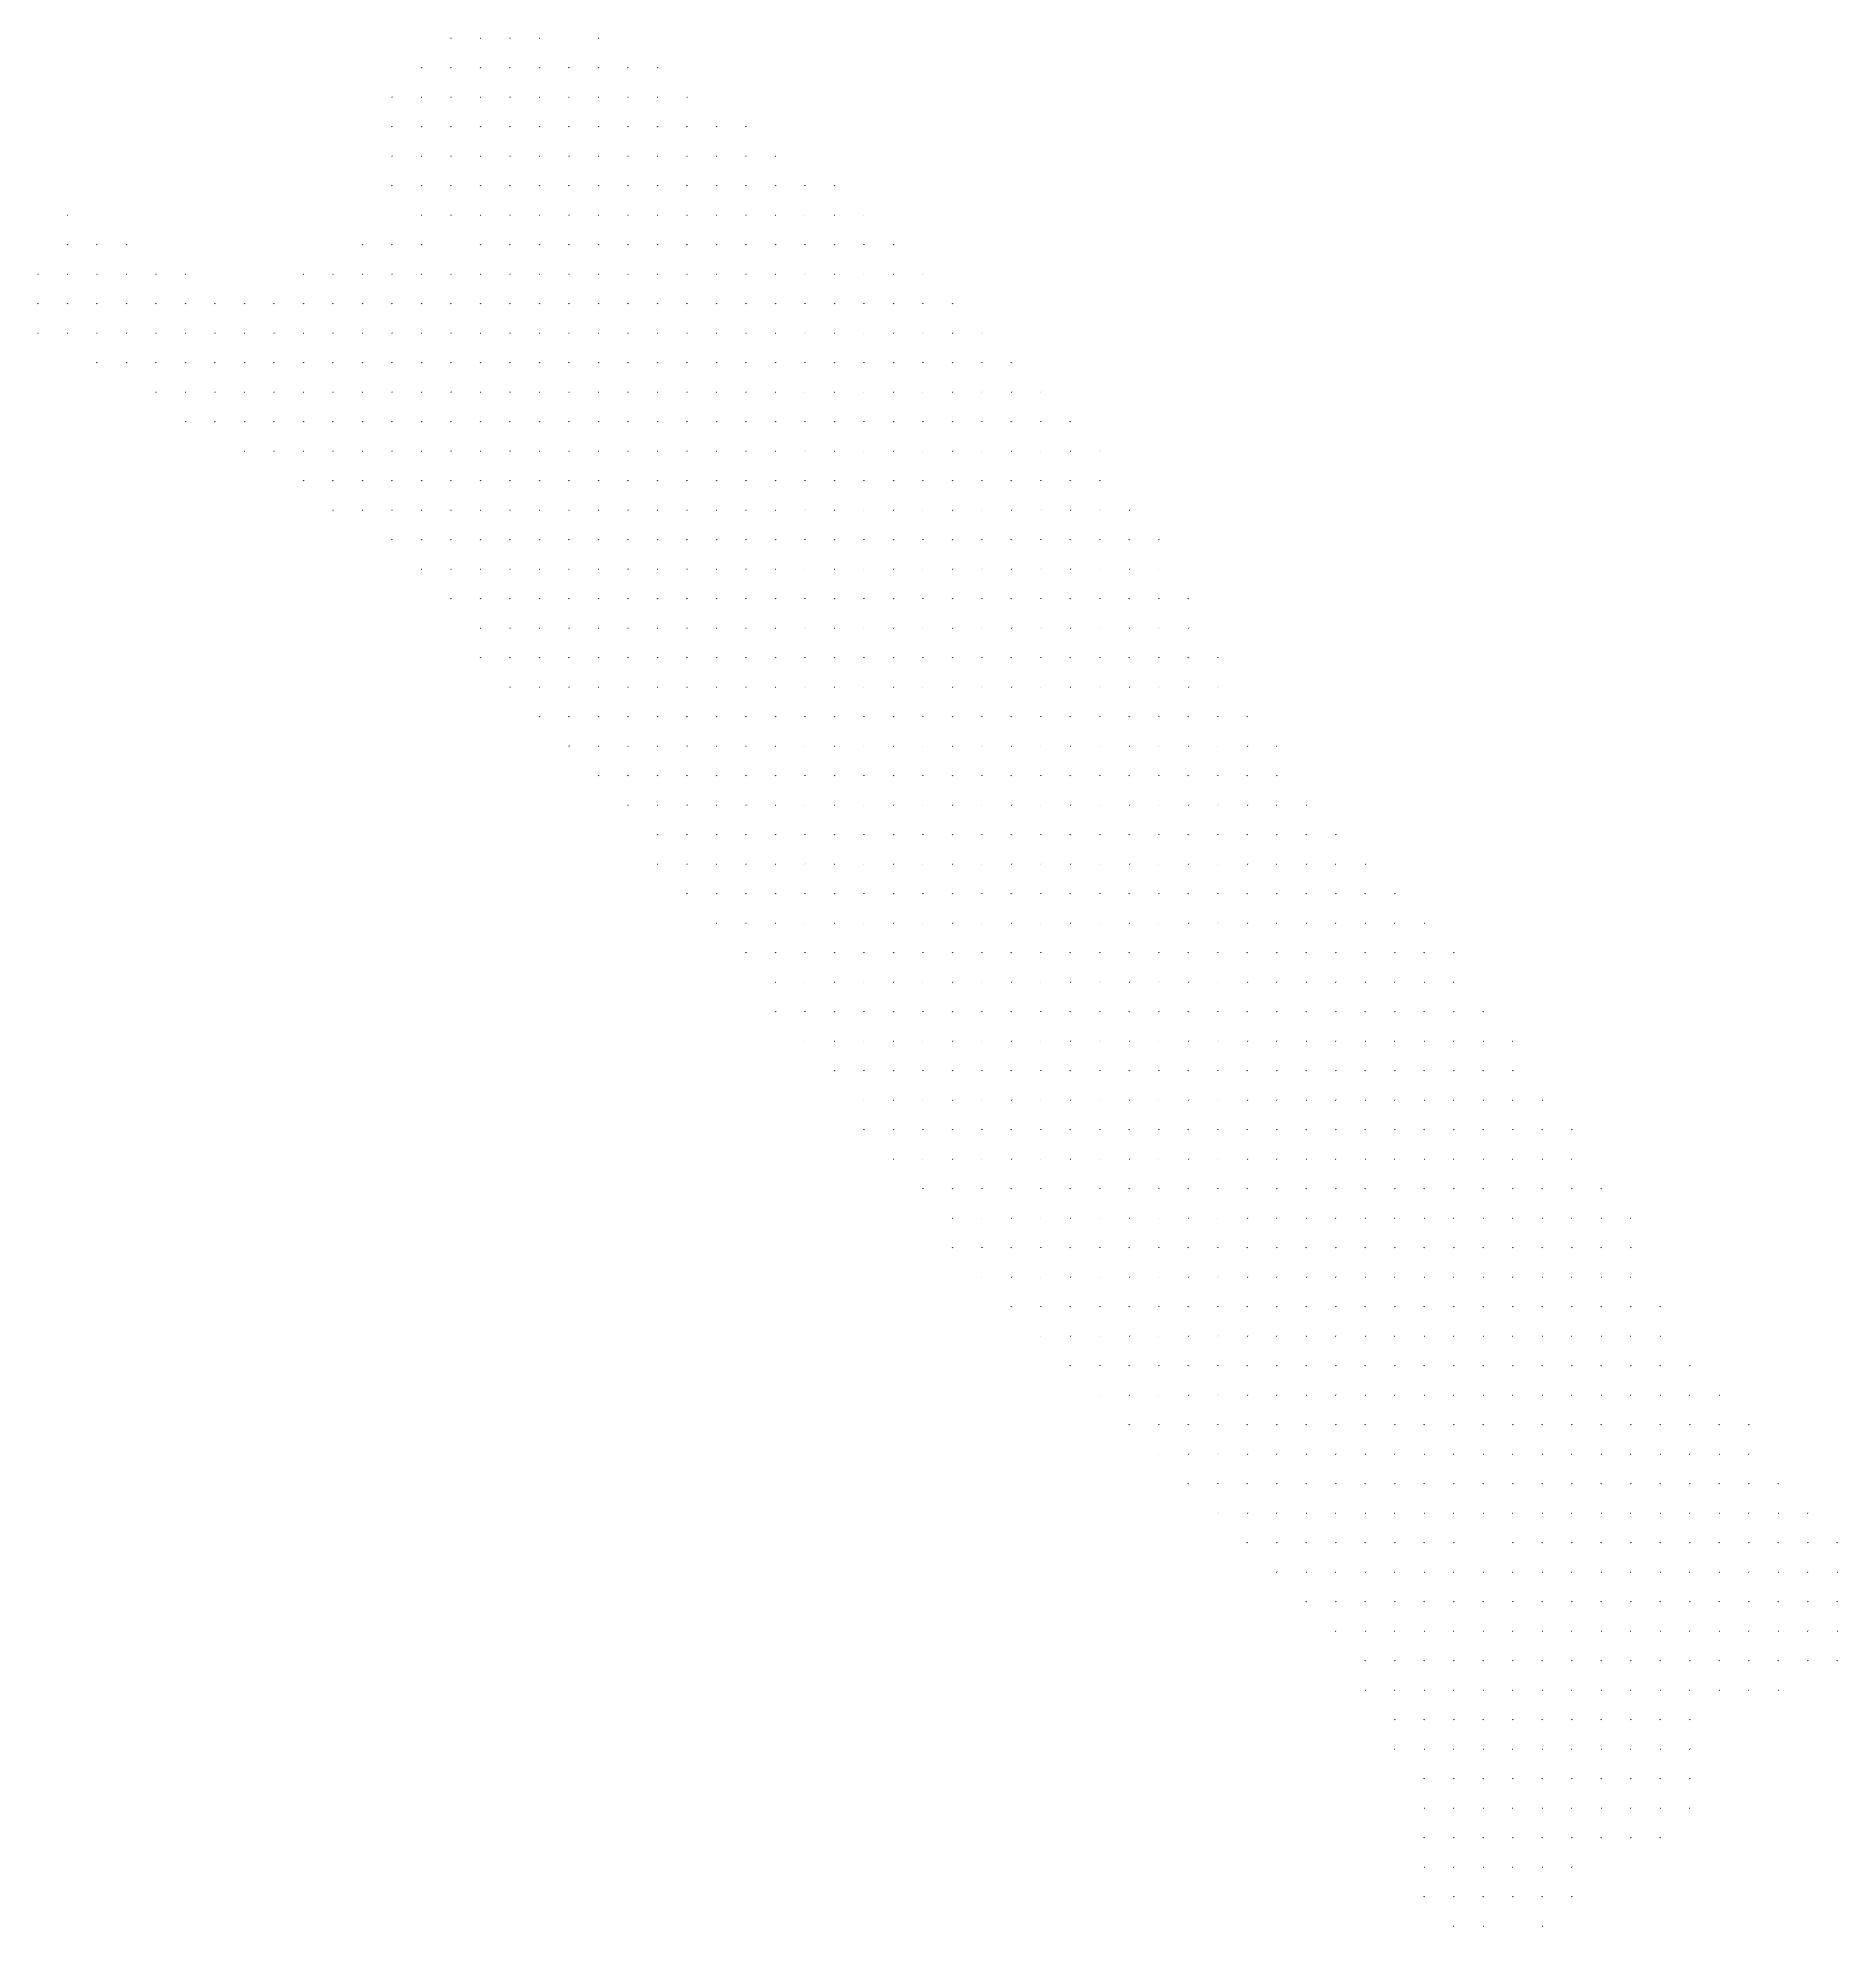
# Model space of a CAD drawing. Extents: x 509453 to 510064, y 5459426 to 5460067.
import ezdxf

# ---------------------------------------------------------------- set-up
doc = ezdxf.new("R2010")
doc.units = 0
doc.layers.add('Soundings', color=1, linetype='CONTINUOUS')

msp = doc.modelspace()

# ---------------------------------------------------------------- linework, layer by layer
at = {"layer": 'Soundings'}
for points in [[(509593.45, 5460066.45), (509593.5, 5460066.5), (509593.55, 5460066.45)], [(509603.45, 5460066.45), (509603.5, 5460066.5), (509603.55, 5460066.45)], [(509613.45, 5460066.45), (509613.5, 5460066.5), (509613.55, 5460066.45)], [(509623.45, 5460066.45), (509623.5, 5460066.5), (509623.55, 5460066.45)], [(509643.45, 5460066.45), (509643.5, 5460066.5), (509643.55, 5460066.45)], [(509583.45, 5460056.45), (509583.5, 5460056.5), (509583.55, 5460056.45)], [(509593.45, 5460056.45), (509593.5, 5460056.5), (509593.55, 5460056.45)], [(509603.45, 5460056.45), (509603.5, 5460056.5), (509603.55, 5460056.45)], [(509613.45, 5460056.45), (509613.5, 5460056.5), (509613.55, 5460056.45)], [(509623.45, 5460056.45), (509623.5, 5460056.5), (509623.55, 5460056.45)], [(509633.45, 5460056.45), (509633.5, 5460056.5), (509633.55, 5460056.45)], [(509643.45, 5460056.45), (509643.5, 5460056.5), (509643.55, 5460056.45)], [(509653.45, 5460056.45), (509653.5, 5460056.5), (509653.55, 5460056.45)], [(509663.45, 5460056.45), (509663.5, 5460056.5), (509663.55, 5460056.45)], [(509573.45, 5460046.45), (509573.5, 5460046.5), (509573.55, 5460046.45)], [(509583.45, 5460046.45), (509583.5, 5460046.5), (509583.55, 5460046.45)], [(509593.45, 5460046.45), (509593.5, 5460046.5), (509593.55, 5460046.45)], [(509603.45, 5460046.45), (509603.5, 5460046.5), (509603.55, 5460046.45)], [(509613.45, 5460046.45), (509613.5, 5460046.5), (509613.55, 5460046.45)], [(509623.45, 5460046.45), (509623.5, 5460046.5), (509623.55, 5460046.45)], [(509633.45, 5460046.45), (509633.5, 5460046.5), (509633.55, 5460046.45)], [(509643.45, 5460046.45), (509643.5, 5460046.5), (509643.55, 5460046.45)], [(509653.45, 5460046.45), (509653.5, 5460046.5), (509653.55, 5460046.45)], [(509663.45, 5460046.45), (509663.5, 5460046.5), (509663.55, 5460046.45)], [(509673.45, 5460046.45), (509673.5, 5460046.5), (509673.55, 5460046.45)], [(509573.45, 5460036.45), (509573.5, 5460036.5), (509573.55, 5460036.45)], [(509583.45, 5460036.45), (509583.5, 5460036.5), (509583.55, 5460036.45)], [(509593.45, 5460036.45), (509593.5, 5460036.5), (509593.55, 5460036.45)], [(509603.45, 5460036.45), (509603.5, 5460036.5), (509603.55, 5460036.45)], [(509613.45, 5460036.45), (509613.5, 5460036.5), (509613.55, 5460036.45)], [(509623.45, 5460036.45), (509623.5, 5460036.5), (509623.55, 5460036.45)], [(509633.45, 5460036.45), (509633.5, 5460036.5), (509633.55, 5460036.45)], [(509643.45, 5460036.45), (509643.5, 5460036.5), (509643.55, 5460036.45)], [(509653.45, 5460036.45), (509653.5, 5460036.5), (509653.55, 5460036.45)], [(509663.45, 5460036.45), (509663.5, 5460036.5), (509663.55, 5460036.45)], [(509673.45, 5460036.45), (509673.5, 5460036.5), (509673.55, 5460036.45)], [(509683.45, 5460036.45), (509683.5, 5460036.5), (509683.55, 5460036.45)], [(509693.45, 5460036.45), (509693.5, 5460036.5), (509693.55, 5460036.45)], [(509573.45, 5460026.45), (509573.5, 5460026.5), (509573.55, 5460026.45)], [(509583.45, 5460026.45), (509583.5, 5460026.5), (509583.55, 5460026.45)], [(509593.45, 5460026.45), (509593.5, 5460026.5), (509593.55, 5460026.45)], [(509603.45, 5460026.45), (509603.5, 5460026.5), (509603.55, 5460026.45)], [(509613.45, 5460026.45), (509613.5, 5460026.5), (509613.55, 5460026.45)], [(509623.45, 5460026.45), (509623.5, 5460026.5), (509623.55, 5460026.45)], [(509633.45, 5460026.45), (509633.5, 5460026.5), (509633.55, 5460026.45)], [(509643.45, 5460026.45), (509643.5, 5460026.5), (509643.55, 5460026.45)], [(509653.45, 5460026.45), (509653.5, 5460026.5), (509653.55, 5460026.45)], [(509663.45, 5460026.45), (509663.5, 5460026.5), (509663.55, 5460026.45)], [(509673.45, 5460026.45), (509673.5, 5460026.5), (509673.55, 5460026.45)], [(509683.45, 5460026.45), (509683.5, 5460026.5), (509683.55, 5460026.45)], [(509693.45, 5460026.45), (509693.5, 5460026.5), (509693.55, 5460026.45)], [(509703.45, 5460026.45), (509703.5, 5460026.5), (509703.55, 5460026.45)], [(509573.45, 5460016.45), (509573.5, 5460016.5), (509573.55, 5460016.45)], [(509583.45, 5460016.45), (509583.5, 5460016.5), (509583.55, 5460016.45)], [(509593.45, 5460016.45), (509593.5, 5460016.5), (509593.55, 5460016.45)], [(509603.45, 5460016.45), (509603.5, 5460016.5), (509603.55, 5460016.45)], [(509613.45, 5460016.45), (509613.5, 5460016.5), (509613.55, 5460016.45)], [(509623.45, 5460016.45), (509623.5, 5460016.5), (509623.55, 5460016.45)], [(509633.45, 5460016.45), (509633.5, 5460016.5), (509633.55, 5460016.45)], [(509643.45, 5460016.45), (509643.5, 5460016.5), (509643.55, 5460016.45)], [(509653.45, 5460016.45), (509653.5, 5460016.5), (509653.55, 5460016.45)], [(509663.45, 5460016.45), (509663.5, 5460016.5), (509663.55, 5460016.45)], [(509673.45, 5460016.45), (509673.5, 5460016.5), (509673.55, 5460016.45)], [(509683.45, 5460016.45), (509683.5, 5460016.5), (509683.55, 5460016.45)], [(509693.45, 5460016.45), (509693.5, 5460016.5), (509693.55, 5460016.45)], [(509703.45, 5460016.45), (509703.5, 5460016.5), (509703.55, 5460016.45)], [(509713.45, 5460016.45), (509713.5, 5460016.5), (509713.55, 5460016.45)], [(509723.45, 5460016.45), (509723.5, 5460016.5), (509723.55, 5460016.45)], [(509463.45, 5460006.45), (509463.5, 5460006.5), (509463.55, 5460006.45)], [(509583.45, 5460006.45), (509583.5, 5460006.5), (509583.55, 5460006.45)], [(509593.45, 5460006.45), (509593.5, 5460006.5), (509593.55, 5460006.45)], [(509603.45, 5460006.45), (509603.5, 5460006.5), (509603.55, 5460006.45)], [(509613.45, 5460006.45), (509613.5, 5460006.5), (509613.55, 5460006.45)], [(509623.45, 5460006.45), (509623.5, 5460006.5), (509623.55, 5460006.45)], [(509633.45, 5460006.45), (509633.5, 5460006.5), (509633.55, 5460006.45)], [(509643.45, 5460006.45), (509643.5, 5460006.5), (509643.55, 5460006.45)], [(509653.45, 5460006.45), (509653.5, 5460006.5), (509653.55, 5460006.45)], [(509663.45, 5460006.45), (509663.5, 5460006.5), (509663.55, 5460006.45)], [(509673.45, 5460006.45), (509673.5, 5460006.5), (509673.55, 5460006.45)], [(509683.45, 5460006.45), (509683.5, 5460006.5), (509683.55, 5460006.45)], [(509693.45, 5460006.45), (509693.5, 5460006.5), (509693.55, 5460006.45)], [(509703.45, 5460006.45), (509703.5, 5460006.5), (509703.55, 5460006.45)], [(509713.45, 5460006.45), (509713.5, 5460006.5), (509713.55, 5460006.45)], [(509723.45, 5460006.45), (509723.5, 5460006.5), (509723.55, 5460006.45)], [(509733.45, 5460006.45), (509733.5, 5460006.5), (509733.55, 5460006.45)], [(509463.45, 5459996.45), (509463.5, 5459996.5), (509463.55, 5459996.45)], [(509473.45, 5459996.45), (509473.5, 5459996.5), (509473.55, 5459996.45)], [(509483.45, 5459996.45), (509483.5, 5459996.5), (509483.55, 5459996.45)], [(509563.45, 5459996.45), (509563.5, 5459996.5), (509563.55, 5459996.45)], [(509573.45, 5459996.45), (509573.5, 5459996.5), (509573.55, 5459996.45)], [(509583.45, 5459996.45), (509583.5, 5459996.5), (509583.55, 5459996.45)], [(509603.45, 5459996.45), (509603.5, 5459996.5), (509603.55, 5459996.45)], [(509613.45, 5459996.45), (509613.5, 5459996.5), (509613.55, 5459996.45)], [(509623.45, 5459996.45), (509623.5, 5459996.5), (509623.55, 5459996.45)], [(509633.45, 5459996.45), (509633.5, 5459996.5), (509633.55, 5459996.45)], [(509643.45, 5459996.45), (509643.5, 5459996.5), (509643.55, 5459996.45)], [(509653.45, 5459996.45), (509653.5, 5459996.5), (509653.55, 5459996.45)], [(509663.45, 5459996.45), (509663.5, 5459996.5), (509663.55, 5459996.45)], [(509673.45, 5459996.45), (509673.5, 5459996.5), (509673.55, 5459996.45)], [(509683.45, 5459996.45), (509683.5, 5459996.5), (509683.55, 5459996.45)], [(509693.45, 5459996.45), (509693.5, 5459996.5), (509693.55, 5459996.45)], [(509703.45, 5459996.45), (509703.5, 5459996.5), (509703.55, 5459996.45)], [(509713.45, 5459996.45), (509713.5, 5459996.5), (509713.55, 5459996.45)], [(509723.45, 5459996.45), (509723.5, 5459996.5), (509723.55, 5459996.45)], [(509733.45, 5459996.45), (509733.5, 5459996.5), (509733.55, 5459996.45)], [(509743.45, 5459996.45), (509743.5, 5459996.5), (509743.55, 5459996.45)], [(509453.45, 5459986.45), (509453.5, 5459986.5), (509453.55, 5459986.45)], [(509463.45, 5459986.45), (509463.5, 5459986.5), (509463.55, 5459986.45)], [(509473.45, 5459986.45), (509473.5, 5459986.5), (509473.55, 5459986.45)], [(509483.45, 5459986.45), (509483.5, 5459986.5), (509483.55, 5459986.45)], [(509493.45, 5459986.45), (509493.5, 5459986.5), (509493.55, 5459986.45)], [(509503.45, 5459986.45), (509503.5, 5459986.5), (509503.55, 5459986.45)], [(509543.45, 5459986.45), (509543.5, 5459986.5), (509543.55, 5459986.45)], [(509553.45, 5459986.45), (509553.5, 5459986.5), (509553.55, 5459986.45)], [(509563.45, 5459986.45), (509563.5, 5459986.5), (509563.55, 5459986.45)], [(509573.45, 5459986.45), (509573.5, 5459986.5), (509573.55, 5459986.45)], [(509583.45, 5459986.45), (509583.5, 5459986.5), (509583.55, 5459986.45)], [(509593.45, 5459986.45), (509593.5, 5459986.5), (509593.55, 5459986.45)], [(509603.45, 5459986.45), (509603.5, 5459986.5), (509603.55, 5459986.45)], [(509613.45, 5459986.45), (509613.5, 5459986.5), (509613.55, 5459986.45)], [(509623.45, 5459986.45), (509623.5, 5459986.5), (509623.55, 5459986.45)], [(509633.45, 5459986.45), (509633.5, 5459986.5), (509633.55, 5459986.45)], [(509643.45, 5459986.45), (509643.5, 5459986.5), (509643.55, 5459986.45)], [(509653.45, 5459986.45), (509653.5, 5459986.5), (509653.55, 5459986.45)], [(509663.45, 5459986.45), (509663.5, 5459986.5), (509663.55, 5459986.45)], [(509673.45, 5459986.45), (509673.5, 5459986.5), (509673.55, 5459986.45)], [(509683.45, 5459986.45), (509683.5, 5459986.5), (509683.55, 5459986.45)], [(509693.45, 5459986.45), (509693.5, 5459986.5), (509693.55, 5459986.45)], [(509703.45, 5459986.45), (509703.5, 5459986.5), (509703.55, 5459986.45)], [(509713.45, 5459986.45), (509713.5, 5459986.5), (509713.55, 5459986.45)], [(509723.45, 5459986.45), (509723.5, 5459986.5), (509723.55, 5459986.45)], [(509733.45, 5459986.45), (509733.5, 5459986.5), (509733.55, 5459986.45)], [(509743.45, 5459986.45), (509743.5, 5459986.5), (509743.55, 5459986.45)], [(509753.45, 5459986.45), (509753.5, 5459986.5), (509753.55, 5459986.45)], [(509453.45, 5459976.45), (509453.5, 5459976.5), (509453.55, 5459976.45)], [(509463.45, 5459976.45), (509463.5, 5459976.5), (509463.55, 5459976.45)], [(509473.45, 5459976.45), (509473.5, 5459976.5), (509473.55, 5459976.45)], [(509483.45, 5459976.45), (509483.5, 5459976.5), (509483.55, 5459976.45)], [(509493.45, 5459976.45), (509493.5, 5459976.5), (509493.55, 5459976.45)], [(509503.45, 5459976.45), (509503.5, 5459976.5), (509503.55, 5459976.45)], [(509513.45, 5459976.45), (509513.5, 5459976.5), (509513.55, 5459976.45)], [(509523.45, 5459976.45), (509523.5, 5459976.5), (509523.55, 5459976.45)], [(509533.45, 5459976.45), (509533.5, 5459976.5), (509533.55, 5459976.45)], [(509543.45, 5459976.45), (509543.5, 5459976.5), (509543.55, 5459976.45)], [(509553.45, 5459976.45), (509553.5, 5459976.5), (509553.55, 5459976.45)], [(509563.45, 5459976.45), (509563.5, 5459976.5), (509563.55, 5459976.45)], [(509573.45, 5459976.45), (509573.5, 5459976.5), (509573.55, 5459976.45)], [(509583.45, 5459976.45), (509583.5, 5459976.5), (509583.55, 5459976.45)], [(509593.45, 5459976.45), (509593.5, 5459976.5), (509593.55, 5459976.45)], [(509603.45, 5459976.45), (509603.5, 5459976.5), (509603.55, 5459976.45)], [(509613.45, 5459976.45), (509613.5, 5459976.5), (509613.55, 5459976.45)], [(509623.45, 5459976.45), (509623.5, 5459976.5), (509623.55, 5459976.45)], [(509633.45, 5459976.45), (509633.5, 5459976.5), (509633.55, 5459976.45)], [(509643.45, 5459976.45), (509643.5, 5459976.5), (509643.55, 5459976.45)], [(509653.45, 5459976.45), (509653.5, 5459976.5), (509653.55, 5459976.45)], [(509663.45, 5459976.45), (509663.5, 5459976.5), (509663.55, 5459976.45)], [(509673.45, 5459976.45), (509673.5, 5459976.5), (509673.55, 5459976.45)], [(509683.45, 5459976.45), (509683.5, 5459976.5), (509683.55, 5459976.45)], [(509693.45, 5459976.45), (509693.5, 5459976.5), (509693.55, 5459976.45)], [(509703.45, 5459976.45), (509703.5, 5459976.5), (509703.55, 5459976.45)], [(509713.45, 5459976.45), (509713.5, 5459976.5), (509713.55, 5459976.45)], [(509723.45, 5459976.45), (509723.5, 5459976.5), (509723.55, 5459976.45)], [(509733.45, 5459976.45), (509733.5, 5459976.5), (509733.55, 5459976.45)], [(509743.45, 5459976.45), (509743.5, 5459976.5), (509743.55, 5459976.45)], [(509753.45, 5459976.45), (509753.5, 5459976.5), (509753.55, 5459976.45)], [(509763.45, 5459976.45), (509763.5, 5459976.5), (509763.55, 5459976.45)], [(509453.45, 5459966.45), (509453.5, 5459966.5), (509453.55, 5459966.45)], [(509463.45, 5459966.45), (509463.5, 5459966.5), (509463.55, 5459966.45)], [(509473.45, 5459966.45), (509473.5, 5459966.5), (509473.55, 5459966.45)], [(509483.45, 5459966.45), (509483.5, 5459966.5), (509483.55, 5459966.45)], [(509493.45, 5459966.45), (509493.5, 5459966.5), (509493.55, 5459966.45)], [(509503.45, 5459966.45), (509503.5, 5459966.5), (509503.55, 5459966.45)], [(509513.45, 5459966.45), (509513.5, 5459966.5), (509513.55, 5459966.45)], [(509523.45, 5459966.45), (509523.5, 5459966.5), (509523.55, 5459966.45)], [(509533.45, 5459966.45), (509533.5, 5459966.5), (509533.55, 5459966.45)], [(509543.45, 5459966.45), (509543.5, 5459966.5), (509543.55, 5459966.45)], [(509553.45, 5459966.45), (509553.5, 5459966.5), (509553.55, 5459966.45)], [(509563.45, 5459966.45), (509563.5, 5459966.5), (509563.55, 5459966.45)], [(509573.45, 5459966.45), (509573.5, 5459966.5), (509573.55, 5459966.45)], [(509583.45, 5459966.45), (509583.5, 5459966.5), (509583.55, 5459966.45)], [(509593.45, 5459966.45), (509593.5, 5459966.5), (509593.55, 5459966.45)], [(509603.45, 5459966.45), (509603.5, 5459966.5), (509603.55, 5459966.45)], [(509613.45, 5459966.45), (509613.5, 5459966.5), (509613.55, 5459966.45)], [(509623.45, 5459966.45), (509623.5, 5459966.5), (509623.55, 5459966.45)], [(509633.45, 5459966.45), (509633.5, 5459966.5), (509633.55, 5459966.45)], [(509643.45, 5459966.45), (509643.5, 5459966.5), (509643.55, 5459966.45)], [(509653.45, 5459966.45), (509653.5, 5459966.5), (509653.55, 5459966.45)], [(509663.45, 5459966.45), (509663.5, 5459966.5), (509663.55, 5459966.45)], [(509673.45, 5459966.45), (509673.5, 5459966.5), (509673.55, 5459966.45)], [(509683.45, 5459966.45), (509683.5, 5459966.5), (509683.55, 5459966.45)], [(509693.45, 5459966.45), (509693.5, 5459966.5), (509693.55, 5459966.45)], [(509703.45, 5459966.45), (509703.5, 5459966.5), (509703.55, 5459966.45)], [(509713.45, 5459966.45), (509713.5, 5459966.5), (509713.55, 5459966.45)], [(509723.45, 5459966.45), (509723.5, 5459966.5), (509723.55, 5459966.45)], [(509733.45, 5459966.45), (509733.5, 5459966.5), (509733.55, 5459966.45)], [(509743.45, 5459966.45), (509743.5, 5459966.5), (509743.55, 5459966.45)], [(509753.45, 5459966.45), (509753.5, 5459966.5), (509753.55, 5459966.45)], [(509763.45, 5459966.45), (509763.5, 5459966.5), (509763.55, 5459966.45)], [(509773.45, 5459966.45), (509773.5, 5459966.5), (509773.55, 5459966.45)], [(509473.45, 5459956.45), (509473.5, 5459956.5), (509473.55, 5459956.45)], [(509483.45, 5459956.45), (509483.5, 5459956.5), (509483.55, 5459956.45)], [(509493.45, 5459956.45), (509493.5, 5459956.5), (509493.55, 5459956.45)], [(509503.45, 5459956.45), (509503.5, 5459956.5), (509503.55, 5459956.45)], [(509513.45, 5459956.45), (509513.5, 5459956.5), (509513.55, 5459956.45)], [(509523.45, 5459956.45), (509523.5, 5459956.5), (509523.55, 5459956.45)], [(509533.45, 5459956.45), (509533.5, 5459956.5), (509533.55, 5459956.45)], [(509543.45, 5459956.45), (509543.5, 5459956.5), (509543.55, 5459956.45)], [(509553.45, 5459956.45), (509553.5, 5459956.5), (509553.55, 5459956.45)], [(509563.45, 5459956.45), (509563.5, 5459956.5), (509563.55, 5459956.45)], [(509573.45, 5459956.45), (509573.5, 5459956.5), (509573.55, 5459956.45)], [(509583.45, 5459956.45), (509583.5, 5459956.5), (509583.55, 5459956.45)], [(509593.45, 5459956.45), (509593.5, 5459956.5), (509593.55, 5459956.45)], [(509603.45, 5459956.45), (509603.5, 5459956.5), (509603.55, 5459956.45)], [(509613.45, 5459956.45), (509613.5, 5459956.5), (509613.55, 5459956.45)], [(509623.45, 5459956.45), (509623.5, 5459956.5), (509623.55, 5459956.45)], [(509633.45, 5459956.45), (509633.5, 5459956.5), (509633.55, 5459956.45)], [(509643.45, 5459956.45), (509643.5, 5459956.5), (509643.55, 5459956.45)], [(509653.45, 5459956.45), (509653.5, 5459956.5), (509653.55, 5459956.45)], [(509663.45, 5459956.45), (509663.5, 5459956.5), (509663.55, 5459956.45)], [(509673.45, 5459956.45), (509673.5, 5459956.5), (509673.55, 5459956.45)], [(509683.45, 5459956.45), (509683.5, 5459956.5), (509683.55, 5459956.45)], [(509693.45, 5459956.45), (509693.5, 5459956.5), (509693.55, 5459956.45)], [(509703.45, 5459956.45), (509703.5, 5459956.5), (509703.55, 5459956.45)], [(509713.45, 5459956.45), (509713.5, 5459956.5), (509713.55, 5459956.45)], [(509723.45, 5459956.45), (509723.5, 5459956.5), (509723.55, 5459956.45)], [(509733.45, 5459956.45), (509733.5, 5459956.5), (509733.55, 5459956.45)], [(509743.45, 5459956.45), (509743.5, 5459956.5), (509743.55, 5459956.45)], [(509753.45, 5459956.45), (509753.5, 5459956.5), (509753.55, 5459956.45)], [(509763.45, 5459956.45), (509763.5, 5459956.5), (509763.55, 5459956.45)], [(509773.45, 5459956.45), (509773.5, 5459956.5), (509773.55, 5459956.45)], [(509783.45, 5459956.45), (509783.5, 5459956.5), (509783.55, 5459956.45)], [(509493.45, 5459946.45), (509493.5, 5459946.5), (509493.55, 5459946.45)], [(509503.45, 5459946.45), (509503.5, 5459946.5), (509503.55, 5459946.45)], [(509513.45, 5459946.45), (509513.5, 5459946.5), (509513.55, 5459946.45)], [(509523.45, 5459946.45), (509523.5, 5459946.5), (509523.55, 5459946.45)], [(509533.45, 5459946.45), (509533.5, 5459946.5), (509533.55, 5459946.45)], [(509543.45, 5459946.45), (509543.5, 5459946.5), (509543.55, 5459946.45)], [(509553.45, 5459946.45), (509553.5, 5459946.5), (509553.55, 5459946.45)], [(509563.45, 5459946.45), (509563.5, 5459946.5), (509563.55, 5459946.45)], [(509573.45, 5459946.45), (509573.5, 5459946.5), (509573.55, 5459946.45)], [(509583.45, 5459946.45), (509583.5, 5459946.5), (509583.55, 5459946.45)], [(509593.45, 5459946.45), (509593.5, 5459946.5), (509593.55, 5459946.45)], [(509603.45, 5459946.45), (509603.5, 5459946.5), (509603.55, 5459946.45)], [(509613.45, 5459946.45), (509613.5, 5459946.5), (509613.55, 5459946.45)], [(509623.45, 5459946.45), (509623.5, 5459946.5), (509623.55, 5459946.45)], [(509633.45, 5459946.45), (509633.5, 5459946.5), (509633.55, 5459946.45)], [(509643.45, 5459946.45), (509643.5, 5459946.5), (509643.55, 5459946.45)], [(509653.45, 5459946.45), (509653.5, 5459946.5), (509653.55, 5459946.45)], [(509663.45, 5459946.45), (509663.5, 5459946.5), (509663.55, 5459946.45)], [(509673.45, 5459946.45), (509673.5, 5459946.5), (509673.55, 5459946.45)], [(509683.45, 5459946.45), (509683.5, 5459946.5), (509683.55, 5459946.45)], [(509693.45, 5459946.45), (509693.5, 5459946.5), (509693.55, 5459946.45)], [(509703.45, 5459946.45), (509703.5, 5459946.5), (509703.55, 5459946.45)], [(509713.45, 5459946.45), (509713.5, 5459946.5), (509713.55, 5459946.45)], [(509723.45, 5459946.45), (509723.5, 5459946.5), (509723.55, 5459946.45)], [(509733.45, 5459946.45), (509733.5, 5459946.5), (509733.55, 5459946.45)], [(509743.45, 5459946.45), (509743.5, 5459946.5), (509743.55, 5459946.45)], [(509753.45, 5459946.45), (509753.5, 5459946.5), (509753.55, 5459946.45)], [(509763.45, 5459946.45), (509763.5, 5459946.5), (509763.55, 5459946.45)], [(509773.45, 5459946.45), (509773.5, 5459946.5), (509773.55, 5459946.45)], [(509783.45, 5459946.45), (509783.5, 5459946.5), (509783.55, 5459946.45)], [(509793.45, 5459946.45), (509793.5, 5459946.5), (509793.55, 5459946.45)], [(509503.45, 5459936.45), (509503.5, 5459936.5), (509503.55, 5459936.45)], [(509513.45, 5459936.45), (509513.5, 5459936.5), (509513.55, 5459936.45)], [(509523.45, 5459936.45), (509523.5, 5459936.5), (509523.55, 5459936.45)], [(509533.45, 5459936.45), (509533.5, 5459936.5), (509533.55, 5459936.45)], [(509543.45, 5459936.45), (509543.5, 5459936.5), (509543.55, 5459936.45)], [(509553.45, 5459936.45), (509553.5, 5459936.5), (509553.55, 5459936.45)], [(509563.45, 5459936.45), (509563.5, 5459936.5), (509563.55, 5459936.45)], [(509573.45, 5459936.45), (509573.5, 5459936.5), (509573.55, 5459936.45)], [(509583.45, 5459936.45), (509583.5, 5459936.5), (509583.55, 5459936.45)], [(509593.45, 5459936.45), (509593.5, 5459936.5), (509593.55, 5459936.45)], [(509603.45, 5459936.45), (509603.5, 5459936.5), (509603.55, 5459936.45)], [(509613.45, 5459936.45), (509613.5, 5459936.5), (509613.55, 5459936.45)], [(509623.45, 5459936.45), (509623.5, 5459936.5), (509623.55, 5459936.45)], [(509633.45, 5459936.45), (509633.5, 5459936.5), (509633.55, 5459936.45)], [(509643.45, 5459936.45), (509643.5, 5459936.5), (509643.55, 5459936.45)], [(509653.45, 5459936.45), (509653.5, 5459936.5), (509653.55, 5459936.45)], [(509663.45, 5459936.45), (509663.5, 5459936.5), (509663.55, 5459936.45)], [(509673.45, 5459936.45), (509673.5, 5459936.5), (509673.55, 5459936.45)], [(509683.45, 5459936.45), (509683.5, 5459936.5), (509683.55, 5459936.45)], [(509693.45, 5459936.45), (509693.5, 5459936.5), (509693.55, 5459936.45)], [(509703.45, 5459936.45), (509703.5, 5459936.5), (509703.55, 5459936.45)], [(509713.45, 5459936.45), (509713.5, 5459936.5), (509713.55, 5459936.45)], [(509723.45, 5459936.45), (509723.5, 5459936.5), (509723.55, 5459936.45)], [(509733.45, 5459936.45), (509733.5, 5459936.5), (509733.55, 5459936.45)], [(509743.45, 5459936.45), (509743.5, 5459936.5), (509743.55, 5459936.45)], [(509753.45, 5459936.45), (509753.5, 5459936.5), (509753.55, 5459936.45)], [(509763.45, 5459936.45), (509763.5, 5459936.5), (509763.55, 5459936.45)], [(509773.45, 5459936.45), (509773.5, 5459936.5), (509773.55, 5459936.45)], [(509783.45, 5459936.45), (509783.5, 5459936.5), (509783.55, 5459936.45)], [(509793.45, 5459936.45), (509793.5, 5459936.5), (509793.55, 5459936.45)], [(509803.45, 5459936.45), (509803.5, 5459936.5), (509803.55, 5459936.45)], [(509523.45, 5459926.45), (509523.5, 5459926.5), (509523.55, 5459926.45)], [(509533.45, 5459926.45), (509533.5, 5459926.5), (509533.55, 5459926.45)], [(509543.45, 5459926.45), (509543.5, 5459926.5), (509543.55, 5459926.45)], [(509553.45, 5459926.45), (509553.5, 5459926.5), (509553.55, 5459926.45)], [(509563.45, 5459926.45), (509563.5, 5459926.5), (509563.55, 5459926.45)], [(509573.45, 5459926.45), (509573.5, 5459926.5), (509573.55, 5459926.45)], [(509583.45, 5459926.45), (509583.5, 5459926.5), (509583.55, 5459926.45)], [(509593.45, 5459926.45), (509593.5, 5459926.5), (509593.55, 5459926.45)], [(509603.45, 5459926.45), (509603.5, 5459926.5), (509603.55, 5459926.45)], [(509613.45, 5459926.45), (509613.5, 5459926.5), (509613.55, 5459926.45)], [(509623.45, 5459926.45), (509623.5, 5459926.5), (509623.55, 5459926.45)], [(509633.45, 5459926.45), (509633.5, 5459926.5), (509633.55, 5459926.45)], [(509643.45, 5459926.45), (509643.5, 5459926.5), (509643.55, 5459926.45)], [(509653.45, 5459926.45), (509653.5, 5459926.5), (509653.55, 5459926.45)], [(509663.45, 5459926.45), (509663.5, 5459926.5), (509663.55, 5459926.45)], [(509673.45, 5459926.45), (509673.5, 5459926.5), (509673.55, 5459926.45)], [(509683.45, 5459926.45), (509683.5, 5459926.5), (509683.55, 5459926.45)], [(509693.45, 5459926.45), (509693.5, 5459926.5), (509693.55, 5459926.45)], [(509703.45, 5459926.45), (509703.5, 5459926.5), (509703.55, 5459926.45)], [(509713.45, 5459926.45), (509713.5, 5459926.5), (509713.55, 5459926.45)], [(509723.45, 5459926.45), (509723.5, 5459926.5), (509723.55, 5459926.45)], [(509733.45, 5459926.45), (509733.5, 5459926.5), (509733.55, 5459926.45)], [(509743.45, 5459926.45), (509743.5, 5459926.5), (509743.55, 5459926.45)], [(509753.45, 5459926.45), (509753.5, 5459926.5), (509753.55, 5459926.45)], [(509763.45, 5459926.45), (509763.5, 5459926.5), (509763.55, 5459926.45)], [(509773.45, 5459926.45), (509773.5, 5459926.5), (509773.55, 5459926.45)], [(509783.45, 5459926.45), (509783.5, 5459926.5), (509783.55, 5459926.45)], [(509793.45, 5459926.45), (509793.5, 5459926.5), (509793.55, 5459926.45)], [(509803.45, 5459926.45), (509803.5, 5459926.5), (509803.55, 5459926.45)], [(509813.45, 5459926.45), (509813.5, 5459926.5), (509813.55, 5459926.45)], [(509543.45, 5459916.45), (509543.5, 5459916.5), (509543.55, 5459916.45)], [(509553.45, 5459916.45), (509553.5, 5459916.5), (509553.55, 5459916.45)], [(509563.45, 5459916.45), (509563.5, 5459916.5), (509563.55, 5459916.45)], [(509573.45, 5459916.45), (509573.5, 5459916.5), (509573.55, 5459916.45)], [(509583.45, 5459916.45), (509583.5, 5459916.5), (509583.55, 5459916.45)], [(509593.45, 5459916.45), (509593.5, 5459916.5), (509593.55, 5459916.45)], [(509603.45, 5459916.45), (509603.5, 5459916.5), (509603.55, 5459916.45)], [(509613.45, 5459916.45), (509613.5, 5459916.5), (509613.55, 5459916.45)], [(509623.45, 5459916.45), (509623.5, 5459916.5), (509623.55, 5459916.45)], [(509633.45, 5459916.45), (509633.5, 5459916.5), (509633.55, 5459916.45)], [(509643.45, 5459916.45), (509643.5, 5459916.5), (509643.55, 5459916.45)], [(509653.45, 5459916.45), (509653.5, 5459916.5), (509653.55, 5459916.45)], [(509663.45, 5459916.45), (509663.5, 5459916.5), (509663.55, 5459916.45)], [(509673.45, 5459916.45), (509673.5, 5459916.5), (509673.55, 5459916.45)], [(509683.45, 5459916.45), (509683.5, 5459916.5), (509683.55, 5459916.45)], [(509693.45, 5459916.45), (509693.5, 5459916.5), (509693.55, 5459916.45)], [(509703.45, 5459916.45), (509703.5, 5459916.5), (509703.55, 5459916.45)], [(509713.45, 5459916.45), (509713.5, 5459916.5), (509713.55, 5459916.45)], [(509723.45, 5459916.45), (509723.5, 5459916.5), (509723.55, 5459916.45)], [(509733.45, 5459916.45), (509733.5, 5459916.5), (509733.55, 5459916.45)], [(509743.45, 5459916.45), (509743.5, 5459916.5), (509743.55, 5459916.45)], [(509753.45, 5459916.45), (509753.5, 5459916.5), (509753.55, 5459916.45)], [(509763.45, 5459916.45), (509763.5, 5459916.5), (509763.55, 5459916.45)], [(509773.45, 5459916.45), (509773.5, 5459916.5), (509773.55, 5459916.45)], [(509783.45, 5459916.45), (509783.5, 5459916.5), (509783.55, 5459916.45)], [(509793.45, 5459916.45), (509793.5, 5459916.5), (509793.55, 5459916.45)], [(509803.45, 5459916.45), (509803.5, 5459916.5), (509803.55, 5459916.45)], [(509813.45, 5459916.45), (509813.5, 5459916.5), (509813.55, 5459916.45)], [(509553.45, 5459906.45), (509553.5, 5459906.5), (509553.55, 5459906.45)], [(509563.45, 5459906.45), (509563.5, 5459906.5), (509563.55, 5459906.45)], [(509573.45, 5459906.45), (509573.5, 5459906.5), (509573.55, 5459906.45)], [(509583.45, 5459906.45), (509583.5, 5459906.5), (509583.55, 5459906.45)], [(509593.45, 5459906.45), (509593.5, 5459906.5), (509593.55, 5459906.45)], [(509603.45, 5459906.45), (509603.5, 5459906.5), (509603.55, 5459906.45)], [(509613.45, 5459906.45), (509613.5, 5459906.5), (509613.55, 5459906.45)], [(509623.45, 5459906.45), (509623.5, 5459906.5), (509623.55, 5459906.45)], [(509633.45, 5459906.45), (509633.5, 5459906.5), (509633.55, 5459906.45)], [(509643.45, 5459906.45), (509643.5, 5459906.5), (509643.55, 5459906.45)], [(509653.45, 5459906.45), (509653.5, 5459906.5), (509653.55, 5459906.45)], [(509663.45, 5459906.45), (509663.5, 5459906.5), (509663.55, 5459906.45)], [(509673.45, 5459906.45), (509673.5, 5459906.5), (509673.55, 5459906.45)], [(509683.45, 5459906.45), (509683.5, 5459906.5), (509683.55, 5459906.45)], [(509693.45, 5459906.45), (509693.5, 5459906.5), (509693.55, 5459906.45)], [(509703.45, 5459906.45), (509703.5, 5459906.5), (509703.55, 5459906.45)], [(509713.45, 5459906.45), (509713.5, 5459906.5), (509713.55, 5459906.45)], [(509723.45, 5459906.45), (509723.5, 5459906.5), (509723.55, 5459906.45)], [(509733.45, 5459906.45), (509733.5, 5459906.5), (509733.55, 5459906.45)], [(509743.45, 5459906.45), (509743.5, 5459906.5), (509743.55, 5459906.45)], [(509753.45, 5459906.45), (509753.5, 5459906.5), (509753.55, 5459906.45)], [(509763.45, 5459906.45), (509763.5, 5459906.5), (509763.55, 5459906.45)], [(509773.45, 5459906.45), (509773.5, 5459906.5), (509773.55, 5459906.45)], [(509783.45, 5459906.45), (509783.5, 5459906.5), (509783.55, 5459906.45)], [(509793.45, 5459906.45), (509793.5, 5459906.5), (509793.55, 5459906.45)], [(509803.45, 5459906.45), (509803.5, 5459906.5), (509803.55, 5459906.45)], [(509813.45, 5459906.45), (509813.5, 5459906.5), (509813.55, 5459906.45)], [(509823.45, 5459906.45), (509823.5, 5459906.5), (509823.55, 5459906.45)], [(509573.45, 5459896.45), (509573.5, 5459896.5), (509573.55, 5459896.45)], [(509583.45, 5459896.45), (509583.5, 5459896.5), (509583.55, 5459896.45)], [(509593.45, 5459896.45), (509593.5, 5459896.5), (509593.55, 5459896.45)], [(509603.45, 5459896.45), (509603.5, 5459896.5), (509603.55, 5459896.45)], [(509613.45, 5459896.45), (509613.5, 5459896.5), (509613.55, 5459896.45)], [(509623.45, 5459896.45), (509623.5, 5459896.5), (509623.55, 5459896.45)], [(509633.45, 5459896.45), (509633.5, 5459896.5), (509633.55, 5459896.45)], [(509643.45, 5459896.45), (509643.5, 5459896.5), (509643.55, 5459896.45)], [(509653.45, 5459896.45), (509653.5, 5459896.5), (509653.55, 5459896.45)], [(509663.45, 5459896.45), (509663.5, 5459896.5), (509663.55, 5459896.45)], [(509673.45, 5459896.45), (509673.5, 5459896.5), (509673.55, 5459896.45)], [(509683.45, 5459896.45), (509683.5, 5459896.5), (509683.55, 5459896.45)], [(509693.45, 5459896.45), (509693.5, 5459896.5), (509693.55, 5459896.45)], [(509703.45, 5459896.45), (509703.5, 5459896.5), (509703.55, 5459896.45)], [(509713.45, 5459896.45), (509713.5, 5459896.5), (509713.55, 5459896.45)], [(509723.45, 5459896.45), (509723.5, 5459896.5), (509723.55, 5459896.45)], [(509733.45, 5459896.45), (509733.5, 5459896.5), (509733.55, 5459896.45)], [(509743.45, 5459896.45), (509743.5, 5459896.5), (509743.55, 5459896.45)], [(509753.45, 5459896.45), (509753.5, 5459896.5), (509753.55, 5459896.45)], [(509763.45, 5459896.45), (509763.5, 5459896.5), (509763.55, 5459896.45)], [(509773.45, 5459896.45), (509773.5, 5459896.5), (509773.55, 5459896.45)], [(509783.45, 5459896.45), (509783.5, 5459896.5), (509783.55, 5459896.45)], [(509793.45, 5459896.45), (509793.5, 5459896.5), (509793.55, 5459896.45)], [(509803.45, 5459896.45), (509803.5, 5459896.5), (509803.55, 5459896.45)], [(509813.45, 5459896.45), (509813.5, 5459896.5), (509813.55, 5459896.45)], [(509823.45, 5459896.45), (509823.5, 5459896.5), (509823.55, 5459896.45)], [(509833.45, 5459896.45), (509833.5, 5459896.5), (509833.55, 5459896.45)], [(509583.45, 5459886.45), (509583.5, 5459886.5), (509583.55, 5459886.45)], [(509593.45, 5459886.45), (509593.5, 5459886.5), (509593.55, 5459886.45)], [(509603.45, 5459886.45), (509603.5, 5459886.5), (509603.55, 5459886.45)], [(509613.45, 5459886.45), (509613.5, 5459886.5), (509613.55, 5459886.45)], [(509623.45, 5459886.45), (509623.5, 5459886.5), (509623.55, 5459886.45)], [(509633.45, 5459886.45), (509633.5, 5459886.5), (509633.55, 5459886.45)], [(509643.45, 5459886.45), (509643.5, 5459886.5), (509643.55, 5459886.45)], [(509653.45, 5459886.45), (509653.5, 5459886.5), (509653.55, 5459886.45)], [(509663.45, 5459886.45), (509663.5, 5459886.5), (509663.55, 5459886.45)], [(509673.45, 5459886.45), (509673.5, 5459886.5), (509673.55, 5459886.45)], [(509683.45, 5459886.45), (509683.5, 5459886.5), (509683.55, 5459886.45)], [(509693.45, 5459886.45), (509693.5, 5459886.5), (509693.55, 5459886.45)], [(509703.45, 5459886.45), (509703.5, 5459886.5), (509703.55, 5459886.45)], [(509713.45, 5459886.45), (509713.5, 5459886.5), (509713.55, 5459886.45)], [(509723.45, 5459886.45), (509723.5, 5459886.5), (509723.55, 5459886.45)], [(509733.45, 5459886.45), (509733.5, 5459886.5), (509733.55, 5459886.45)], [(509743.45, 5459886.45), (509743.5, 5459886.5), (509743.55, 5459886.45)], [(509753.45, 5459886.45), (509753.5, 5459886.5), (509753.55, 5459886.45)], [(509763.45, 5459886.45), (509763.5, 5459886.5), (509763.55, 5459886.45)], [(509773.45, 5459886.45), (509773.5, 5459886.5), (509773.55, 5459886.45)], [(509783.45, 5459886.45), (509783.5, 5459886.5), (509783.55, 5459886.45)], [(509793.45, 5459886.45), (509793.5, 5459886.5), (509793.55, 5459886.45)], [(509803.45, 5459886.45), (509803.5, 5459886.5), (509803.55, 5459886.45)], [(509813.45, 5459886.45), (509813.5, 5459886.5), (509813.55, 5459886.45)], [(509823.45, 5459886.45), (509823.5, 5459886.5), (509823.55, 5459886.45)], [(509833.45, 5459886.45), (509833.5, 5459886.5), (509833.55, 5459886.45)], [(509593.45, 5459876.45), (509593.5, 5459876.5), (509593.55, 5459876.45)], [(509603.45, 5459876.45), (509603.5, 5459876.5), (509603.55, 5459876.45)], [(509613.45, 5459876.45), (509613.5, 5459876.5), (509613.55, 5459876.45)], [(509623.45, 5459876.45), (509623.5, 5459876.5), (509623.55, 5459876.45)], [(509633.45, 5459876.45), (509633.5, 5459876.5), (509633.55, 5459876.45)], [(509643.45, 5459876.45), (509643.5, 5459876.5), (509643.55, 5459876.45)], [(509653.45, 5459876.45), (509653.5, 5459876.5), (509653.55, 5459876.45)], [(509663.45, 5459876.45), (509663.5, 5459876.5), (509663.55, 5459876.45)], [(509673.45, 5459876.45), (509673.5, 5459876.5), (509673.55, 5459876.45)], [(509683.45, 5459876.45), (509683.5, 5459876.5), (509683.55, 5459876.45)], [(509693.45, 5459876.45), (509693.5, 5459876.5), (509693.55, 5459876.45)], [(509703.45, 5459876.45), (509703.5, 5459876.5), (509703.55, 5459876.45)], [(509713.45, 5459876.45), (509713.5, 5459876.5), (509713.55, 5459876.45)], [(509723.45, 5459876.45), (509723.5, 5459876.5), (509723.55, 5459876.45)], [(509733.45, 5459876.45), (509733.5, 5459876.5), (509733.55, 5459876.45)], [(509743.45, 5459876.45), (509743.5, 5459876.5), (509743.55, 5459876.45)], [(509753.45, 5459876.45), (509753.5, 5459876.5), (509753.55, 5459876.45)], [(509763.45, 5459876.45), (509763.5, 5459876.5), (509763.55, 5459876.45)], [(509773.45, 5459876.45), (509773.5, 5459876.5), (509773.55, 5459876.45)], [(509783.45, 5459876.45), (509783.5, 5459876.5), (509783.55, 5459876.45)], [(509793.45, 5459876.45), (509793.5, 5459876.5), (509793.55, 5459876.45)], [(509803.45, 5459876.45), (509803.5, 5459876.5), (509803.55, 5459876.45)], [(509813.45, 5459876.45), (509813.5, 5459876.5), (509813.55, 5459876.45)], [(509823.45, 5459876.45), (509823.5, 5459876.5), (509823.55, 5459876.45)], [(509833.45, 5459876.45), (509833.5, 5459876.5), (509833.55, 5459876.45)], [(509843.45, 5459876.45), (509843.5, 5459876.5), (509843.55, 5459876.45)], [(509603.45, 5459866.45), (509603.5, 5459866.5), (509603.55, 5459866.45)], [(509613.45, 5459866.45), (509613.5, 5459866.5), (509613.55, 5459866.45)], [(509623.45, 5459866.45), (509623.5, 5459866.5), (509623.55, 5459866.45)], [(509633.45, 5459866.45), (509633.5, 5459866.5), (509633.55, 5459866.45)], [(509643.45, 5459866.45), (509643.5, 5459866.5), (509643.55, 5459866.45)], [(509653.45, 5459866.45), (509653.5, 5459866.5), (509653.55, 5459866.45)], [(509663.45, 5459866.45), (509663.5, 5459866.5), (509663.55, 5459866.45)], [(509673.45, 5459866.45), (509673.5, 5459866.5), (509673.55, 5459866.45)], [(509683.45, 5459866.45), (509683.5, 5459866.5), (509683.55, 5459866.45)], [(509693.45, 5459866.45), (509693.5, 5459866.5), (509693.55, 5459866.45)], [(509703.45, 5459866.45), (509703.5, 5459866.5), (509703.55, 5459866.45)], [(509713.45, 5459866.45), (509713.5, 5459866.5), (509713.55, 5459866.45)], [(509723.45, 5459866.45), (509723.5, 5459866.5), (509723.55, 5459866.45)], [(509733.45, 5459866.45), (509733.5, 5459866.5), (509733.55, 5459866.45)], [(509743.45, 5459866.45), (509743.5, 5459866.5), (509743.55, 5459866.45)], [(509753.45, 5459866.45), (509753.5, 5459866.5), (509753.55, 5459866.45)], [(509763.45, 5459866.45), (509763.5, 5459866.5), (509763.55, 5459866.45)], [(509773.45, 5459866.45), (509773.5, 5459866.5), (509773.55, 5459866.45)], [(509783.45, 5459866.45), (509783.5, 5459866.5), (509783.55, 5459866.45)], [(509793.45, 5459866.45), (509793.5, 5459866.5), (509793.55, 5459866.45)], [(509803.45, 5459866.45), (509803.5, 5459866.5), (509803.55, 5459866.45)], [(509813.45, 5459866.45), (509813.5, 5459866.5), (509813.55, 5459866.45)], [(509823.45, 5459866.45), (509823.5, 5459866.5), (509823.55, 5459866.45)], [(509833.45, 5459866.45), (509833.5, 5459866.5), (509833.55, 5459866.45)], [(509843.45, 5459866.45), (509843.5, 5459866.5), (509843.55, 5459866.45)], [(509603.45, 5459856.45), (509603.5, 5459856.5), (509603.55, 5459856.45)], [(509613.45, 5459856.45), (509613.5, 5459856.5), (509613.55, 5459856.45)], [(509623.45, 5459856.45), (509623.5, 5459856.5), (509623.55, 5459856.45)], [(509633.45, 5459856.45), (509633.5, 5459856.5), (509633.55, 5459856.45)], [(509643.45, 5459856.45), (509643.5, 5459856.5), (509643.55, 5459856.45)], [(509653.45, 5459856.45), (509653.5, 5459856.5), (509653.55, 5459856.45)], [(509663.45, 5459856.45), (509663.5, 5459856.5), (509663.55, 5459856.45)], [(509673.45, 5459856.45), (509673.5, 5459856.5), (509673.55, 5459856.45)], [(509683.45, 5459856.45), (509683.5, 5459856.5), (509683.55, 5459856.45)], [(509693.45, 5459856.45), (509693.5, 5459856.5), (509693.55, 5459856.45)], [(509703.45, 5459856.45), (509703.5, 5459856.5), (509703.55, 5459856.45)], [(509713.45, 5459856.45), (509713.5, 5459856.5), (509713.55, 5459856.45)], [(509723.45, 5459856.45), (509723.5, 5459856.5), (509723.55, 5459856.45)], [(509733.45, 5459856.45), (509733.5, 5459856.5), (509733.55, 5459856.45)], [(509743.45, 5459856.45), (509743.5, 5459856.5), (509743.55, 5459856.45)], [(509753.45, 5459856.45), (509753.5, 5459856.5), (509753.55, 5459856.45)], [(509763.45, 5459856.45), (509763.5, 5459856.5), (509763.55, 5459856.45)], [(509773.45, 5459856.45), (509773.5, 5459856.5), (509773.55, 5459856.45)], [(509783.45, 5459856.45), (509783.5, 5459856.5), (509783.55, 5459856.45)], [(509793.45, 5459856.45), (509793.5, 5459856.5), (509793.55, 5459856.45)], [(509803.45, 5459856.45), (509803.5, 5459856.5), (509803.55, 5459856.45)], [(509813.45, 5459856.45), (509813.5, 5459856.5), (509813.55, 5459856.45)], [(509823.45, 5459856.45), (509823.5, 5459856.5), (509823.55, 5459856.45)], [(509833.45, 5459856.45), (509833.5, 5459856.5), (509833.55, 5459856.45)], [(509843.45, 5459856.45), (509843.5, 5459856.5), (509843.55, 5459856.45)], [(509853.45, 5459856.45), (509853.5, 5459856.5), (509853.55, 5459856.45)], [(509613.45, 5459846.45), (509613.5, 5459846.5), (509613.55, 5459846.45)], [(509623.45, 5459846.45), (509623.5, 5459846.5), (509623.55, 5459846.45)], [(509633.45, 5459846.45), (509633.5, 5459846.5), (509633.55, 5459846.45)], [(509643.45, 5459846.45), (509643.5, 5459846.5), (509643.55, 5459846.45)], [(509653.45, 5459846.45), (509653.5, 5459846.5), (509653.55, 5459846.45)], [(509663.45, 5459846.45), (509663.5, 5459846.5), (509663.55, 5459846.45)], [(509673.45, 5459846.45), (509673.5, 5459846.5), (509673.55, 5459846.45)], [(509683.45, 5459846.45), (509683.5, 5459846.5), (509683.55, 5459846.45)], [(509693.45, 5459846.45), (509693.5, 5459846.5), (509693.55, 5459846.45)], [(509703.45, 5459846.45), (509703.5, 5459846.5), (509703.55, 5459846.45)], [(509713.45, 5459846.45), (509713.5, 5459846.5), (509713.55, 5459846.45)], [(509723.45, 5459846.45), (509723.5, 5459846.5), (509723.55, 5459846.45)], [(509733.45, 5459846.45), (509733.5, 5459846.5), (509733.55, 5459846.45)], [(509743.45, 5459846.45), (509743.5, 5459846.5), (509743.55, 5459846.45)], [(509753.45, 5459846.45), (509753.5, 5459846.5), (509753.55, 5459846.45)], [(509763.45, 5459846.45), (509763.5, 5459846.5), (509763.55, 5459846.45)], [(509773.45, 5459846.45), (509773.5, 5459846.5), (509773.55, 5459846.45)], [(509783.45, 5459846.45), (509783.5, 5459846.5), (509783.55, 5459846.45)], [(509793.45, 5459846.45), (509793.5, 5459846.5), (509793.55, 5459846.45)], [(509803.45, 5459846.45), (509803.5, 5459846.5), (509803.55, 5459846.45)], [(509813.45, 5459846.45), (509813.5, 5459846.5), (509813.55, 5459846.45)], [(509823.45, 5459846.45), (509823.5, 5459846.5), (509823.55, 5459846.45)], [(509833.45, 5459846.45), (509833.5, 5459846.5), (509833.55, 5459846.45)], [(509843.45, 5459846.45), (509843.5, 5459846.5), (509843.55, 5459846.45)], [(509853.45, 5459846.45), (509853.5, 5459846.5), (509853.55, 5459846.45)], [(509623.45, 5459836.45), (509623.5, 5459836.5), (509623.55, 5459836.45)], [(509633.45, 5459836.45), (509633.5, 5459836.5), (509633.55, 5459836.45)], [(509643.45, 5459836.45), (509643.5, 5459836.5), (509643.55, 5459836.45)], [(509653.45, 5459836.45), (509653.5, 5459836.5), (509653.55, 5459836.45)], [(509663.45, 5459836.45), (509663.5, 5459836.5), (509663.55, 5459836.45)], [(509673.45, 5459836.45), (509673.5, 5459836.5), (509673.55, 5459836.45)], [(509683.45, 5459836.45), (509683.5, 5459836.5), (509683.55, 5459836.45)], [(509693.45, 5459836.45), (509693.5, 5459836.5), (509693.55, 5459836.45)], [(509703.45, 5459836.45), (509703.5, 5459836.5), (509703.55, 5459836.45)], [(509713.45, 5459836.45), (509713.5, 5459836.5), (509713.55, 5459836.45)], [(509723.45, 5459836.45), (509723.5, 5459836.5), (509723.55, 5459836.45)], [(509733.45, 5459836.45), (509733.5, 5459836.5), (509733.55, 5459836.45)], [(509743.45, 5459836.45), (509743.5, 5459836.5), (509743.55, 5459836.45)], [(509753.45, 5459836.45), (509753.5, 5459836.5), (509753.55, 5459836.45)], [(509763.45, 5459836.45), (509763.5, 5459836.5), (509763.55, 5459836.45)], [(509773.45, 5459836.45), (509773.5, 5459836.5), (509773.55, 5459836.45)], [(509783.45, 5459836.45), (509783.5, 5459836.5), (509783.55, 5459836.45)], [(509793.45, 5459836.45), (509793.5, 5459836.5), (509793.55, 5459836.45)], [(509803.45, 5459836.45), (509803.5, 5459836.5), (509803.55, 5459836.45)], [(509813.45, 5459836.45), (509813.5, 5459836.5), (509813.55, 5459836.45)], [(509823.45, 5459836.45), (509823.5, 5459836.5), (509823.55, 5459836.45)], [(509833.45, 5459836.45), (509833.5, 5459836.5), (509833.55, 5459836.45)], [(509843.45, 5459836.45), (509843.5, 5459836.5), (509843.55, 5459836.45)], [(509853.45, 5459836.45), (509853.5, 5459836.5), (509853.55, 5459836.45)], [(509863.45, 5459836.45), (509863.5, 5459836.5), (509863.55, 5459836.45)], [(509633.45, 5459826.45), (509633.5, 5459826.5), (509633.55, 5459826.45)], [(509643.45, 5459826.45), (509643.5, 5459826.5), (509643.55, 5459826.45)], [(509653.45, 5459826.45), (509653.5, 5459826.5), (509653.55, 5459826.45)], [(509663.45, 5459826.45), (509663.5, 5459826.5), (509663.55, 5459826.45)], [(509673.45, 5459826.45), (509673.5, 5459826.5), (509673.55, 5459826.45)], [(509683.45, 5459826.45), (509683.5, 5459826.5), (509683.55, 5459826.45)], [(509693.45, 5459826.45), (509693.5, 5459826.5), (509693.55, 5459826.45)], [(509703.45, 5459826.45), (509703.5, 5459826.5), (509703.55, 5459826.45)], [(509713.45, 5459826.45), (509713.5, 5459826.5), (509713.55, 5459826.45)], [(509723.45, 5459826.45), (509723.5, 5459826.5), (509723.55, 5459826.45)], [(509733.45, 5459826.45), (509733.5, 5459826.5), (509733.55, 5459826.45)], [(509743.45, 5459826.45), (509743.5, 5459826.5), (509743.55, 5459826.45)], [(509753.45, 5459826.45), (509753.5, 5459826.5), (509753.55, 5459826.45)], [(509763.45, 5459826.45), (509763.5, 5459826.5), (509763.55, 5459826.45)], [(509773.45, 5459826.45), (509773.5, 5459826.5), (509773.55, 5459826.45)], [(509783.45, 5459826.45), (509783.5, 5459826.5), (509783.55, 5459826.45)], [(509793.45, 5459826.45), (509793.5, 5459826.5), (509793.55, 5459826.45)], [(509803.45, 5459826.45), (509803.5, 5459826.5), (509803.55, 5459826.45)], [(509813.45, 5459826.45), (509813.5, 5459826.5), (509813.55, 5459826.45)], [(509823.45, 5459826.45), (509823.5, 5459826.5), (509823.55, 5459826.45)], [(509833.45, 5459826.45), (509833.5, 5459826.5), (509833.55, 5459826.45)], [(509843.45, 5459826.45), (509843.5, 5459826.5), (509843.55, 5459826.45)], [(509853.45, 5459826.45), (509853.5, 5459826.5), (509853.55, 5459826.45)], [(509863.45, 5459826.45), (509863.5, 5459826.5), (509863.55, 5459826.45)], [(509873.45, 5459826.45), (509873.5, 5459826.5), (509873.55, 5459826.45)], [(509643.45, 5459816.45), (509643.5, 5459816.5), (509643.55, 5459816.45)], [(509653.45, 5459816.45), (509653.5, 5459816.5), (509653.55, 5459816.45)], [(509663.45, 5459816.45), (509663.5, 5459816.5), (509663.55, 5459816.45)], [(509673.45, 5459816.45), (509673.5, 5459816.5), (509673.55, 5459816.45)], [(509683.45, 5459816.45), (509683.5, 5459816.5), (509683.55, 5459816.45)], [(509693.45, 5459816.45), (509693.5, 5459816.5), (509693.55, 5459816.45)], [(509703.45, 5459816.45), (509703.5, 5459816.5), (509703.55, 5459816.45)], [(509713.45, 5459816.45), (509713.5, 5459816.5), (509713.55, 5459816.45)], [(509723.45, 5459816.45), (509723.5, 5459816.5), (509723.55, 5459816.45)], [(509733.45, 5459816.45), (509733.5, 5459816.5), (509733.55, 5459816.45)], [(509743.45, 5459816.45), (509743.5, 5459816.5), (509743.55, 5459816.45)], [(509753.45, 5459816.45), (509753.5, 5459816.5), (509753.55, 5459816.45)], [(509763.45, 5459816.45), (509763.5, 5459816.5), (509763.55, 5459816.45)], [(509773.45, 5459816.45), (509773.5, 5459816.5), (509773.55, 5459816.45)], [(509783.45, 5459816.45), (509783.5, 5459816.5), (509783.55, 5459816.45)], [(509793.45, 5459816.45), (509793.5, 5459816.5), (509793.55, 5459816.45)], [(509803.45, 5459816.45), (509803.5, 5459816.5), (509803.55, 5459816.45)], [(509813.45, 5459816.45), (509813.5, 5459816.5), (509813.55, 5459816.45)], [(509823.45, 5459816.45), (509823.5, 5459816.5), (509823.55, 5459816.45)], [(509833.45, 5459816.45), (509833.5, 5459816.5), (509833.55, 5459816.45)], [(509843.45, 5459816.45), (509843.5, 5459816.5), (509843.55, 5459816.45)], [(509853.45, 5459816.45), (509853.5, 5459816.5), (509853.55, 5459816.45)], [(509863.45, 5459816.45), (509863.5, 5459816.5), (509863.55, 5459816.45)], [(509873.45, 5459816.45), (509873.5, 5459816.5), (509873.55, 5459816.45)], [(509653.45, 5459806.45), (509653.5, 5459806.5), (509653.55, 5459806.45)], [(509663.45, 5459806.45), (509663.5, 5459806.5), (509663.55, 5459806.45)], [(509673.45, 5459806.45), (509673.5, 5459806.5), (509673.55, 5459806.45)], [(509683.45, 5459806.45), (509683.5, 5459806.5), (509683.55, 5459806.45)], [(509693.45, 5459806.45), (509693.5, 5459806.5), (509693.55, 5459806.45)], [(509703.45, 5459806.45), (509703.5, 5459806.5), (509703.55, 5459806.45)], [(509713.45, 5459806.45), (509713.5, 5459806.5), (509713.55, 5459806.45)], [(509723.45, 5459806.45), (509723.5, 5459806.5), (509723.55, 5459806.45)], [(509733.45, 5459806.45), (509733.5, 5459806.5), (509733.55, 5459806.45)], [(509743.45, 5459806.45), (509743.5, 5459806.5), (509743.55, 5459806.45)], [(509753.45, 5459806.45), (509753.5, 5459806.5), (509753.55, 5459806.45)], [(509763.45, 5459806.45), (509763.5, 5459806.5), (509763.55, 5459806.45)], [(509773.45, 5459806.45), (509773.5, 5459806.5), (509773.55, 5459806.45)], [(509783.45, 5459806.45), (509783.5, 5459806.5), (509783.55, 5459806.45)], [(509793.45, 5459806.45), (509793.5, 5459806.5), (509793.55, 5459806.45)], [(509803.45, 5459806.45), (509803.5, 5459806.5), (509803.55, 5459806.45)], [(509813.45, 5459806.45), (509813.5, 5459806.5), (509813.55, 5459806.45)], [(509823.45, 5459806.45), (509823.5, 5459806.5), (509823.55, 5459806.45)], [(509833.45, 5459806.45), (509833.5, 5459806.5), (509833.55, 5459806.45)], [(509843.45, 5459806.45), (509843.5, 5459806.5), (509843.55, 5459806.45)], [(509853.45, 5459806.45), (509853.5, 5459806.5), (509853.55, 5459806.45)], [(509863.45, 5459806.45), (509863.5, 5459806.5), (509863.55, 5459806.45)], [(509873.45, 5459806.45), (509873.5, 5459806.5), (509873.55, 5459806.45)], [(509883.45, 5459806.45), (509883.5, 5459806.5), (509883.55, 5459806.45)], [(509663.45, 5459796.45), (509663.5, 5459796.5), (509663.55, 5459796.45)], [(509673.45, 5459796.45), (509673.5, 5459796.5), (509673.55, 5459796.45)], [(509683.45, 5459796.45), (509683.5, 5459796.5), (509683.55, 5459796.45)], [(509693.45, 5459796.45), (509693.5, 5459796.5), (509693.55, 5459796.45)], [(509703.45, 5459796.45), (509703.5, 5459796.5), (509703.55, 5459796.45)], [(509713.45, 5459796.45), (509713.5, 5459796.5), (509713.55, 5459796.45)], [(509723.45, 5459796.45), (509723.5, 5459796.5), (509723.55, 5459796.45)], [(509733.45, 5459796.45), (509733.5, 5459796.5), (509733.55, 5459796.45)], [(509743.45, 5459796.45), (509743.5, 5459796.5), (509743.55, 5459796.45)], [(509753.45, 5459796.45), (509753.5, 5459796.5), (509753.55, 5459796.45)], [(509763.45, 5459796.45), (509763.5, 5459796.5), (509763.55, 5459796.45)], [(509773.45, 5459796.45), (509773.5, 5459796.5), (509773.55, 5459796.45)], [(509783.45, 5459796.45), (509783.5, 5459796.5), (509783.55, 5459796.45)], [(509793.45, 5459796.45), (509793.5, 5459796.5), (509793.55, 5459796.45)], [(509803.45, 5459796.45), (509803.5, 5459796.5), (509803.55, 5459796.45)], [(509813.45, 5459796.45), (509813.5, 5459796.5), (509813.55, 5459796.45)], [(509823.45, 5459796.45), (509823.5, 5459796.5), (509823.55, 5459796.45)], [(509833.45, 5459796.45), (509833.5, 5459796.5), (509833.55, 5459796.45)], [(509843.45, 5459796.45), (509843.5, 5459796.5), (509843.55, 5459796.45)], [(509853.45, 5459796.45), (509853.5, 5459796.5), (509853.55, 5459796.45)], [(509863.45, 5459796.45), (509863.5, 5459796.5), (509863.55, 5459796.45)], [(509873.45, 5459796.45), (509873.5, 5459796.5), (509873.55, 5459796.45)], [(509883.45, 5459796.45), (509883.5, 5459796.5), (509883.55, 5459796.45)], [(509893.45, 5459796.45), (509893.5, 5459796.5), (509893.55, 5459796.45)], [(509663.45, 5459786.45), (509663.5, 5459786.5), (509663.55, 5459786.45)], [(509673.45, 5459786.45), (509673.5, 5459786.5), (509673.55, 5459786.45)], [(509683.45, 5459786.45), (509683.5, 5459786.5), (509683.55, 5459786.45)], [(509693.45, 5459786.45), (509693.5, 5459786.5), (509693.55, 5459786.45)], [(509703.45, 5459786.45), (509703.5, 5459786.5), (509703.55, 5459786.45)], [(509713.45, 5459786.45), (509713.5, 5459786.5), (509713.55, 5459786.45)], [(509723.45, 5459786.45), (509723.5, 5459786.5), (509723.55, 5459786.45)], [(509733.45, 5459786.45), (509733.5, 5459786.5), (509733.55, 5459786.45)], [(509743.45, 5459786.45), (509743.5, 5459786.5), (509743.55, 5459786.45)], [(509753.45, 5459786.45), (509753.5, 5459786.5), (509753.55, 5459786.45)], [(509763.45, 5459786.45), (509763.5, 5459786.5), (509763.55, 5459786.45)], [(509773.45, 5459786.45), (509773.5, 5459786.5), (509773.55, 5459786.45)], [(509783.45, 5459786.45), (509783.5, 5459786.5), (509783.55, 5459786.45)], [(509793.45, 5459786.45), (509793.5, 5459786.5), (509793.55, 5459786.45)], [(509803.45, 5459786.45), (509803.5, 5459786.5), (509803.55, 5459786.45)], [(509813.45, 5459786.45), (509813.5, 5459786.5), (509813.55, 5459786.45)], [(509823.45, 5459786.45), (509823.5, 5459786.5), (509823.55, 5459786.45)], [(509833.45, 5459786.45), (509833.5, 5459786.5), (509833.55, 5459786.45)], [(509843.45, 5459786.45), (509843.5, 5459786.5), (509843.55, 5459786.45)], [(509853.45, 5459786.45), (509853.5, 5459786.5), (509853.55, 5459786.45)], [(509863.45, 5459786.45), (509863.5, 5459786.5), (509863.55, 5459786.45)], [(509873.45, 5459786.45), (509873.5, 5459786.5), (509873.55, 5459786.45)], [(509883.45, 5459786.45), (509883.5, 5459786.5), (509883.55, 5459786.45)], [(509893.45, 5459786.45), (509893.5, 5459786.5), (509893.55, 5459786.45)], [(509903.45, 5459786.45), (509903.5, 5459786.5), (509903.55, 5459786.45)], [(509673.45, 5459776.45), (509673.5, 5459776.5), (509673.55, 5459776.45)], [(509683.45, 5459776.45), (509683.5, 5459776.5), (509683.55, 5459776.45)], [(509693.45, 5459776.45), (509693.5, 5459776.5), (509693.55, 5459776.45)], [(509703.45, 5459776.45), (509703.5, 5459776.5), (509703.55, 5459776.45)], [(509713.45, 5459776.45), (509713.5, 5459776.5), (509713.55, 5459776.45)], [(509723.45, 5459776.45), (509723.5, 5459776.5), (509723.55, 5459776.45)], [(509733.45, 5459776.45), (509733.5, 5459776.5), (509733.55, 5459776.45)], [(509743.45, 5459776.45), (509743.5, 5459776.5), (509743.55, 5459776.45)], [(509753.45, 5459776.45), (509753.5, 5459776.5), (509753.55, 5459776.45)], [(509763.45, 5459776.45), (509763.5, 5459776.5), (509763.55, 5459776.45)], [(509773.45, 5459776.45), (509773.5, 5459776.5), (509773.55, 5459776.45)], [(509783.45, 5459776.45), (509783.5, 5459776.5), (509783.55, 5459776.45)], [(509793.45, 5459776.45), (509793.5, 5459776.5), (509793.55, 5459776.45)], [(509803.45, 5459776.45), (509803.5, 5459776.5), (509803.55, 5459776.45)], [(509813.45, 5459776.45), (509813.5, 5459776.5), (509813.55, 5459776.45)], [(509823.45, 5459776.45), (509823.5, 5459776.5), (509823.55, 5459776.45)], [(509833.45, 5459776.45), (509833.5, 5459776.5), (509833.55, 5459776.45)], [(509843.45, 5459776.45), (509843.5, 5459776.5), (509843.55, 5459776.45)], [(509853.45, 5459776.45), (509853.5, 5459776.5), (509853.55, 5459776.45)], [(509863.45, 5459776.45), (509863.5, 5459776.5), (509863.55, 5459776.45)], [(509873.45, 5459776.45), (509873.5, 5459776.5), (509873.55, 5459776.45)], [(509883.45, 5459776.45), (509883.5, 5459776.5), (509883.55, 5459776.45)], [(509893.45, 5459776.45), (509893.5, 5459776.5), (509893.55, 5459776.45)], [(509903.45, 5459776.45), (509903.5, 5459776.5), (509903.55, 5459776.45)], [(509913.45, 5459776.45), (509913.5, 5459776.5), (509913.55, 5459776.45)], [(509683.45, 5459766.45), (509683.5, 5459766.5), (509683.55, 5459766.45)], [(509693.45, 5459766.45), (509693.5, 5459766.5), (509693.55, 5459766.45)], [(509703.45, 5459766.45), (509703.5, 5459766.5), (509703.55, 5459766.45)], [(509713.45, 5459766.45), (509713.5, 5459766.5), (509713.55, 5459766.45)], [(509723.45, 5459766.45), (509723.5, 5459766.5), (509723.55, 5459766.45)], [(509733.45, 5459766.45), (509733.5, 5459766.5), (509733.55, 5459766.45)], [(509743.45, 5459766.45), (509743.5, 5459766.5), (509743.55, 5459766.45)], [(509753.45, 5459766.45), (509753.5, 5459766.5), (509753.55, 5459766.45)], [(509763.45, 5459766.45), (509763.5, 5459766.5), (509763.55, 5459766.45)], [(509773.45, 5459766.45), (509773.5, 5459766.5), (509773.55, 5459766.45)], [(509783.45, 5459766.45), (509783.5, 5459766.5), (509783.55, 5459766.45)], [(509793.45, 5459766.45), (509793.5, 5459766.5), (509793.55, 5459766.45)], [(509803.45, 5459766.45), (509803.5, 5459766.5), (509803.55, 5459766.45)], [(509813.45, 5459766.45), (509813.5, 5459766.5), (509813.55, 5459766.45)], [(509823.45, 5459766.45), (509823.5, 5459766.5), (509823.55, 5459766.45)], [(509833.45, 5459766.45), (509833.5, 5459766.5), (509833.55, 5459766.45)], [(509843.45, 5459766.45), (509843.5, 5459766.5), (509843.55, 5459766.45)], [(509853.45, 5459766.45), (509853.5, 5459766.5), (509853.55, 5459766.45)], [(509863.45, 5459766.45), (509863.5, 5459766.5), (509863.55, 5459766.45)], [(509873.45, 5459766.45), (509873.5, 5459766.5), (509873.55, 5459766.45)], [(509883.45, 5459766.45), (509883.5, 5459766.5), (509883.55, 5459766.45)], [(509893.45, 5459766.45), (509893.5, 5459766.5), (509893.55, 5459766.45)], [(509903.45, 5459766.45), (509903.5, 5459766.5), (509903.55, 5459766.45)], [(509913.45, 5459766.45), (509913.5, 5459766.5), (509913.55, 5459766.45)], [(509923.45, 5459766.45), (509923.5, 5459766.5), (509923.55, 5459766.45)], [(509693.45, 5459756.45), (509693.5, 5459756.5), (509693.55, 5459756.45)], [(509703.45, 5459756.45), (509703.5, 5459756.5), (509703.55, 5459756.45)], [(509713.45, 5459756.45), (509713.5, 5459756.5), (509713.55, 5459756.45)], [(509723.45, 5459756.45), (509723.5, 5459756.5), (509723.55, 5459756.45)], [(509733.45, 5459756.45), (509733.5, 5459756.5), (509733.55, 5459756.45)], [(509743.45, 5459756.45), (509743.5, 5459756.5), (509743.55, 5459756.45)], [(509753.45, 5459756.45), (509753.5, 5459756.5), (509753.55, 5459756.45)], [(509763.45, 5459756.45), (509763.5, 5459756.5), (509763.55, 5459756.45)], [(509773.45, 5459756.45), (509773.5, 5459756.5), (509773.55, 5459756.45)], [(509783.45, 5459756.45), (509783.5, 5459756.5), (509783.55, 5459756.45)], [(509793.45, 5459756.45), (509793.5, 5459756.5), (509793.55, 5459756.45)], [(509803.45, 5459756.45), (509803.5, 5459756.5), (509803.55, 5459756.45)], [(509813.45, 5459756.45), (509813.5, 5459756.5), (509813.55, 5459756.45)], [(509823.45, 5459756.45), (509823.5, 5459756.5), (509823.55, 5459756.45)], [(509833.45, 5459756.45), (509833.5, 5459756.5), (509833.55, 5459756.45)], [(509843.45, 5459756.45), (509843.5, 5459756.5), (509843.55, 5459756.45)], [(509853.45, 5459756.45), (509853.5, 5459756.5), (509853.55, 5459756.45)], [(509863.45, 5459756.45), (509863.5, 5459756.5), (509863.55, 5459756.45)], [(509873.45, 5459756.45), (509873.5, 5459756.5), (509873.55, 5459756.45)], [(509883.45, 5459756.45), (509883.5, 5459756.5), (509883.55, 5459756.45)], [(509893.45, 5459756.45), (509893.5, 5459756.5), (509893.55, 5459756.45)], [(509903.45, 5459756.45), (509903.5, 5459756.5), (509903.55, 5459756.45)], [(509913.45, 5459756.45), (509913.5, 5459756.5), (509913.55, 5459756.45)], [(509923.45, 5459756.45), (509923.5, 5459756.5), (509923.55, 5459756.45)], [(509933.45, 5459756.45), (509933.5, 5459756.5), (509933.55, 5459756.45)], [(509703.45, 5459746.45), (509703.5, 5459746.5), (509703.55, 5459746.45)], [(509713.45, 5459746.45), (509713.5, 5459746.5), (509713.55, 5459746.45)], [(509723.45, 5459746.45), (509723.5, 5459746.5), (509723.55, 5459746.45)], [(509733.45, 5459746.45), (509733.5, 5459746.5), (509733.55, 5459746.45)], [(509743.45, 5459746.45), (509743.5, 5459746.5), (509743.55, 5459746.45)], [(509753.45, 5459746.45), (509753.5, 5459746.5), (509753.55, 5459746.45)], [(509763.45, 5459746.45), (509763.5, 5459746.5), (509763.55, 5459746.45)], [(509773.45, 5459746.45), (509773.5, 5459746.5), (509773.55, 5459746.45)], [(509783.45, 5459746.45), (509783.5, 5459746.5), (509783.55, 5459746.45)], [(509793.45, 5459746.45), (509793.5, 5459746.5), (509793.55, 5459746.45)], [(509803.45, 5459746.45), (509803.5, 5459746.5), (509803.55, 5459746.45)], [(509813.45, 5459746.45), (509813.5, 5459746.5), (509813.55, 5459746.45)], [(509823.45, 5459746.45), (509823.5, 5459746.5), (509823.55, 5459746.45)], [(509833.45, 5459746.45), (509833.5, 5459746.5), (509833.55, 5459746.45)], [(509843.45, 5459746.45), (509843.5, 5459746.5), (509843.55, 5459746.45)], [(509853.45, 5459746.45), (509853.5, 5459746.5), (509853.55, 5459746.45)], [(509863.45, 5459746.45), (509863.5, 5459746.5), (509863.55, 5459746.45)], [(509873.45, 5459746.45), (509873.5, 5459746.5), (509873.55, 5459746.45)], [(509883.45, 5459746.45), (509883.5, 5459746.5), (509883.55, 5459746.45)], [(509893.45, 5459746.45), (509893.5, 5459746.5), (509893.55, 5459746.45)], [(509903.45, 5459746.45), (509903.5, 5459746.5), (509903.55, 5459746.45)], [(509913.45, 5459746.45), (509913.5, 5459746.5), (509913.55, 5459746.45)], [(509923.45, 5459746.45), (509923.5, 5459746.5), (509923.55, 5459746.45)], [(509933.45, 5459746.45), (509933.5, 5459746.5), (509933.55, 5459746.45)], [(509703.45, 5459736.45), (509703.5, 5459736.5), (509703.55, 5459736.45)], [(509713.45, 5459736.45), (509713.5, 5459736.5), (509713.55, 5459736.45)], [(509723.45, 5459736.45), (509723.5, 5459736.5), (509723.55, 5459736.45)], [(509733.45, 5459736.45), (509733.5, 5459736.5), (509733.55, 5459736.45)], [(509743.45, 5459736.45), (509743.5, 5459736.5), (509743.55, 5459736.45)], [(509753.45, 5459736.45), (509753.5, 5459736.5), (509753.55, 5459736.45)], [(509763.45, 5459736.45), (509763.5, 5459736.5), (509763.55, 5459736.45)], [(509773.45, 5459736.45), (509773.5, 5459736.5), (509773.55, 5459736.45)], [(509783.45, 5459736.45), (509783.5, 5459736.5), (509783.55, 5459736.45)], [(509793.45, 5459736.45), (509793.5, 5459736.5), (509793.55, 5459736.45)], [(509803.45, 5459736.45), (509803.5, 5459736.5), (509803.55, 5459736.45)], [(509813.45, 5459736.45), (509813.5, 5459736.5), (509813.55, 5459736.45)], [(509823.45, 5459736.45), (509823.5, 5459736.5), (509823.55, 5459736.45)], [(509833.45, 5459736.45), (509833.5, 5459736.5), (509833.55, 5459736.45)], [(509843.45, 5459736.45), (509843.5, 5459736.5), (509843.55, 5459736.45)], [(509853.45, 5459736.45), (509853.5, 5459736.5), (509853.55, 5459736.45)], [(509863.45, 5459736.45), (509863.5, 5459736.5), (509863.55, 5459736.45)], [(509873.45, 5459736.45), (509873.5, 5459736.5), (509873.55, 5459736.45)], [(509883.45, 5459736.45), (509883.5, 5459736.5), (509883.55, 5459736.45)], [(509893.45, 5459736.45), (509893.5, 5459736.5), (509893.55, 5459736.45)], [(509903.45, 5459736.45), (509903.5, 5459736.5), (509903.55, 5459736.45)], [(509913.45, 5459736.45), (509913.5, 5459736.5), (509913.55, 5459736.45)], [(509923.45, 5459736.45), (509923.5, 5459736.5), (509923.55, 5459736.45)], [(509933.45, 5459736.45), (509933.5, 5459736.5), (509933.55, 5459736.45)], [(509943.45, 5459736.45), (509943.5, 5459736.5), (509943.55, 5459736.45)], [(509713.45, 5459726.45), (509713.5, 5459726.5), (509713.55, 5459726.45)], [(509723.45, 5459726.45), (509723.5, 5459726.5), (509723.55, 5459726.45)], [(509733.45, 5459726.45), (509733.5, 5459726.5), (509733.55, 5459726.45)], [(509743.45, 5459726.45), (509743.5, 5459726.5), (509743.55, 5459726.45)], [(509753.45, 5459726.45), (509753.5, 5459726.5), (509753.55, 5459726.45)], [(509763.45, 5459726.45), (509763.5, 5459726.5), (509763.55, 5459726.45)], [(509773.45, 5459726.45), (509773.5, 5459726.5), (509773.55, 5459726.45)], [(509783.45, 5459726.45), (509783.5, 5459726.5), (509783.55, 5459726.45)], [(509793.45, 5459726.45), (509793.5, 5459726.5), (509793.55, 5459726.45)], [(509803.45, 5459726.45), (509803.5, 5459726.5), (509803.55, 5459726.45)], [(509813.45, 5459726.45), (509813.5, 5459726.5), (509813.55, 5459726.45)], [(509823.45, 5459726.45), (509823.5, 5459726.5), (509823.55, 5459726.45)], [(509833.45, 5459726.45), (509833.5, 5459726.5), (509833.55, 5459726.45)], [(509843.45, 5459726.45), (509843.5, 5459726.5), (509843.55, 5459726.45)], [(509853.45, 5459726.45), (509853.5, 5459726.5), (509853.55, 5459726.45)], [(509863.45, 5459726.45), (509863.5, 5459726.5), (509863.55, 5459726.45)], [(509873.45, 5459726.45), (509873.5, 5459726.5), (509873.55, 5459726.45)], [(509883.45, 5459726.45), (509883.5, 5459726.5), (509883.55, 5459726.45)], [(509893.45, 5459726.45), (509893.5, 5459726.5), (509893.55, 5459726.45)], [(509903.45, 5459726.45), (509903.5, 5459726.5), (509903.55, 5459726.45)], [(509913.45, 5459726.45), (509913.5, 5459726.5), (509913.55, 5459726.45)], [(509923.45, 5459726.45), (509923.5, 5459726.5), (509923.55, 5459726.45)], [(509933.45, 5459726.45), (509933.5, 5459726.5), (509933.55, 5459726.45)], [(509943.45, 5459726.45), (509943.5, 5459726.5), (509943.55, 5459726.45)], [(509953.45, 5459726.45), (509953.5, 5459726.5), (509953.55, 5459726.45)], [(509723.45, 5459716.45), (509723.5, 5459716.5), (509723.55, 5459716.45)], [(509733.45, 5459716.45), (509733.5, 5459716.5), (509733.55, 5459716.45)], [(509743.45, 5459716.45), (509743.5, 5459716.5), (509743.55, 5459716.45)], [(509753.45, 5459716.45), (509753.5, 5459716.5), (509753.55, 5459716.45)], [(509763.45, 5459716.45), (509763.5, 5459716.5), (509763.55, 5459716.45)], [(509773.45, 5459716.45), (509773.5, 5459716.5), (509773.55, 5459716.45)], [(509783.45, 5459716.45), (509783.5, 5459716.5), (509783.55, 5459716.45)], [(509793.45, 5459716.45), (509793.5, 5459716.5), (509793.55, 5459716.45)], [(509803.45, 5459716.45), (509803.5, 5459716.5), (509803.55, 5459716.45)], [(509813.45, 5459716.45), (509813.5, 5459716.5), (509813.55, 5459716.45)], [(509823.45, 5459716.45), (509823.5, 5459716.5), (509823.55, 5459716.45)], [(509833.45, 5459716.45), (509833.5, 5459716.5), (509833.55, 5459716.45)], [(509843.45, 5459716.45), (509843.5, 5459716.5), (509843.55, 5459716.45)], [(509853.45, 5459716.45), (509853.5, 5459716.5), (509853.55, 5459716.45)], [(509863.45, 5459716.45), (509863.5, 5459716.5), (509863.55, 5459716.45)], [(509873.45, 5459716.45), (509873.5, 5459716.5), (509873.55, 5459716.45)], [(509883.45, 5459716.45), (509883.5, 5459716.5), (509883.55, 5459716.45)], [(509893.45, 5459716.45), (509893.5, 5459716.5), (509893.55, 5459716.45)], [(509903.45, 5459716.45), (509903.5, 5459716.5), (509903.55, 5459716.45)], [(509913.45, 5459716.45), (509913.5, 5459716.5), (509913.55, 5459716.45)], [(509923.45, 5459716.45), (509923.5, 5459716.5), (509923.55, 5459716.45)], [(509933.45, 5459716.45), (509933.5, 5459716.5), (509933.55, 5459716.45)], [(509943.45, 5459716.45), (509943.5, 5459716.5), (509943.55, 5459716.45)], [(509953.45, 5459716.45), (509953.5, 5459716.5), (509953.55, 5459716.45)], [(509733.45, 5459706.45), (509733.5, 5459706.5), (509733.55, 5459706.45)], [(509743.45, 5459706.45), (509743.5, 5459706.5), (509743.55, 5459706.45)], [(509753.45, 5459706.45), (509753.5, 5459706.5), (509753.55, 5459706.45)], [(509763.45, 5459706.45), (509763.5, 5459706.5), (509763.55, 5459706.45)], [(509773.45, 5459706.45), (509773.5, 5459706.5), (509773.55, 5459706.45)], [(509783.45, 5459706.45), (509783.5, 5459706.5), (509783.55, 5459706.45)], [(509793.45, 5459706.45), (509793.5, 5459706.5), (509793.55, 5459706.45)], [(509803.45, 5459706.45), (509803.5, 5459706.5), (509803.55, 5459706.45)], [(509813.45, 5459706.45), (509813.5, 5459706.5), (509813.55, 5459706.45)], [(509823.45, 5459706.45), (509823.5, 5459706.5), (509823.55, 5459706.45)], [(509833.45, 5459706.45), (509833.5, 5459706.5), (509833.55, 5459706.45)], [(509843.45, 5459706.45), (509843.5, 5459706.5), (509843.55, 5459706.45)], [(509853.45, 5459706.45), (509853.5, 5459706.5), (509853.55, 5459706.45)], [(509863.45, 5459706.45), (509863.5, 5459706.5), (509863.55, 5459706.45)], [(509873.45, 5459706.45), (509873.5, 5459706.5), (509873.55, 5459706.45)], [(509883.45, 5459706.45), (509883.5, 5459706.5), (509883.55, 5459706.45)], [(509893.45, 5459706.45), (509893.5, 5459706.5), (509893.55, 5459706.45)], [(509903.45, 5459706.45), (509903.5, 5459706.5), (509903.55, 5459706.45)], [(509913.45, 5459706.45), (509913.5, 5459706.5), (509913.55, 5459706.45)], [(509923.45, 5459706.45), (509923.5, 5459706.5), (509923.55, 5459706.45)], [(509933.45, 5459706.45), (509933.5, 5459706.5), (509933.55, 5459706.45)], [(509943.45, 5459706.45), (509943.5, 5459706.5), (509943.55, 5459706.45)], [(509953.45, 5459706.45), (509953.5, 5459706.5), (509953.55, 5459706.45)], [(509963.45, 5459706.45), (509963.5, 5459706.5), (509963.55, 5459706.45)], [(509733.45, 5459696.45), (509733.5, 5459696.5), (509733.55, 5459696.45)], [(509743.45, 5459696.45), (509743.5, 5459696.5), (509743.55, 5459696.45)], [(509753.45, 5459696.45), (509753.5, 5459696.5), (509753.55, 5459696.45)], [(509763.45, 5459696.45), (509763.5, 5459696.5), (509763.55, 5459696.45)], [(509773.45, 5459696.45), (509773.5, 5459696.5), (509773.55, 5459696.45)], [(509783.45, 5459696.45), (509783.5, 5459696.5), (509783.55, 5459696.45)], [(509793.45, 5459696.45), (509793.5, 5459696.5), (509793.55, 5459696.45)], [(509803.45, 5459696.45), (509803.5, 5459696.5), (509803.55, 5459696.45)], [(509813.45, 5459696.45), (509813.5, 5459696.5), (509813.55, 5459696.45)], [(509823.45, 5459696.45), (509823.5, 5459696.5), (509823.55, 5459696.45)], [(509833.45, 5459696.45), (509833.5, 5459696.5), (509833.55, 5459696.45)], [(509843.45, 5459696.45), (509843.5, 5459696.5), (509843.55, 5459696.45)], [(509853.45, 5459696.45), (509853.5, 5459696.5), (509853.55, 5459696.45)], [(509863.45, 5459696.45), (509863.5, 5459696.5), (509863.55, 5459696.45)], [(509873.45, 5459696.45), (509873.5, 5459696.5), (509873.55, 5459696.45)], [(509883.45, 5459696.45), (509883.5, 5459696.5), (509883.55, 5459696.45)], [(509893.45, 5459696.45), (509893.5, 5459696.5), (509893.55, 5459696.45)], [(509903.45, 5459696.45), (509903.5, 5459696.5), (509903.55, 5459696.45)], [(509913.45, 5459696.45), (509913.5, 5459696.5), (509913.55, 5459696.45)], [(509923.45, 5459696.45), (509923.5, 5459696.5), (509923.55, 5459696.45)], [(509933.45, 5459696.45), (509933.5, 5459696.5), (509933.55, 5459696.45)], [(509943.45, 5459696.45), (509943.5, 5459696.5), (509943.55, 5459696.45)], [(509953.45, 5459696.45), (509953.5, 5459696.5), (509953.55, 5459696.45)], [(509963.45, 5459696.45), (509963.5, 5459696.5), (509963.55, 5459696.45)], [(509973.45, 5459696.45), (509973.5, 5459696.5), (509973.55, 5459696.45)], [(509743.45, 5459686.45), (509743.5, 5459686.5), (509743.55, 5459686.45)], [(509753.45, 5459686.45), (509753.5, 5459686.5), (509753.55, 5459686.45)], [(509763.45, 5459686.45), (509763.5, 5459686.5), (509763.55, 5459686.45)], [(509773.45, 5459686.45), (509773.5, 5459686.5), (509773.55, 5459686.45)], [(509783.45, 5459686.45), (509783.5, 5459686.5), (509783.55, 5459686.45)], [(509793.45, 5459686.45), (509793.5, 5459686.5), (509793.55, 5459686.45)], [(509803.45, 5459686.45), (509803.5, 5459686.5), (509803.55, 5459686.45)], [(509813.45, 5459686.45), (509813.5, 5459686.5), (509813.55, 5459686.45)], [(509823.45, 5459686.45), (509823.5, 5459686.5), (509823.55, 5459686.45)], [(509833.45, 5459686.45), (509833.5, 5459686.5), (509833.55, 5459686.45)], [(509843.45, 5459686.45), (509843.5, 5459686.5), (509843.55, 5459686.45)], [(509853.45, 5459686.45), (509853.5, 5459686.5), (509853.55, 5459686.45)], [(509863.45, 5459686.45), (509863.5, 5459686.5), (509863.55, 5459686.45)], [(509873.45, 5459686.45), (509873.5, 5459686.5), (509873.55, 5459686.45)], [(509883.45, 5459686.45), (509883.5, 5459686.5), (509883.55, 5459686.45)], [(509893.45, 5459686.45), (509893.5, 5459686.5), (509893.55, 5459686.45)], [(509903.45, 5459686.45), (509903.5, 5459686.5), (509903.55, 5459686.45)], [(509913.45, 5459686.45), (509913.5, 5459686.5), (509913.55, 5459686.45)], [(509923.45, 5459686.45), (509923.5, 5459686.5), (509923.55, 5459686.45)], [(509933.45, 5459686.45), (509933.5, 5459686.5), (509933.55, 5459686.45)], [(509943.45, 5459686.45), (509943.5, 5459686.5), (509943.55, 5459686.45)], [(509953.45, 5459686.45), (509953.5, 5459686.5), (509953.55, 5459686.45)], [(509963.45, 5459686.45), (509963.5, 5459686.5), (509963.55, 5459686.45)], [(509973.45, 5459686.45), (509973.5, 5459686.5), (509973.55, 5459686.45)], [(509753.45, 5459676.45), (509753.5, 5459676.5), (509753.55, 5459676.45)], [(509763.45, 5459676.45), (509763.5, 5459676.5), (509763.55, 5459676.45)], [(509773.45, 5459676.45), (509773.5, 5459676.5), (509773.55, 5459676.45)], [(509783.45, 5459676.45), (509783.5, 5459676.5), (509783.55, 5459676.45)], [(509793.45, 5459676.45), (509793.5, 5459676.5), (509793.55, 5459676.45)], [(509803.45, 5459676.45), (509803.5, 5459676.5), (509803.55, 5459676.45)], [(509813.45, 5459676.45), (509813.5, 5459676.5), (509813.55, 5459676.45)], [(509823.45, 5459676.45), (509823.5, 5459676.5), (509823.55, 5459676.45)], [(509833.45, 5459676.45), (509833.5, 5459676.5), (509833.55, 5459676.45)], [(509843.45, 5459676.45), (509843.5, 5459676.5), (509843.55, 5459676.45)], [(509853.45, 5459676.45), (509853.5, 5459676.5), (509853.55, 5459676.45)], [(509863.45, 5459676.45), (509863.5, 5459676.5), (509863.55, 5459676.45)], [(509873.45, 5459676.45), (509873.5, 5459676.5), (509873.55, 5459676.45)], [(509883.45, 5459676.45), (509883.5, 5459676.5), (509883.55, 5459676.45)], [(509893.45, 5459676.45), (509893.5, 5459676.5), (509893.55, 5459676.45)], [(509903.45, 5459676.45), (509903.5, 5459676.5), (509903.55, 5459676.45)], [(509913.45, 5459676.45), (509913.5, 5459676.5), (509913.55, 5459676.45)], [(509923.45, 5459676.45), (509923.5, 5459676.5), (509923.55, 5459676.45)], [(509933.45, 5459676.45), (509933.5, 5459676.5), (509933.55, 5459676.45)], [(509943.45, 5459676.45), (509943.5, 5459676.5), (509943.55, 5459676.45)], [(509953.45, 5459676.45), (509953.5, 5459676.5), (509953.55, 5459676.45)], [(509963.45, 5459676.45), (509963.5, 5459676.5), (509963.55, 5459676.45)], [(509973.45, 5459676.45), (509973.5, 5459676.5), (509973.55, 5459676.45)], [(509983.45, 5459676.45), (509983.5, 5459676.5), (509983.55, 5459676.45)], [(509763.45, 5459666.45), (509763.5, 5459666.5), (509763.55, 5459666.45)], [(509773.45, 5459666.45), (509773.5, 5459666.5), (509773.55, 5459666.45)], [(509783.45, 5459666.45), (509783.5, 5459666.5), (509783.55, 5459666.45)], [(509793.45, 5459666.45), (509793.5, 5459666.5), (509793.55, 5459666.45)], [(509803.45, 5459666.45), (509803.5, 5459666.5), (509803.55, 5459666.45)], [(509813.45, 5459666.45), (509813.5, 5459666.5), (509813.55, 5459666.45)], [(509823.45, 5459666.45), (509823.5, 5459666.5), (509823.55, 5459666.45)], [(509833.45, 5459666.45), (509833.5, 5459666.5), (509833.55, 5459666.45)], [(509843.45, 5459666.45), (509843.5, 5459666.5), (509843.55, 5459666.45)], [(509853.45, 5459666.45), (509853.5, 5459666.5), (509853.55, 5459666.45)], [(509863.45, 5459666.45), (509863.5, 5459666.5), (509863.55, 5459666.45)], [(509873.45, 5459666.45), (509873.5, 5459666.5), (509873.55, 5459666.45)], [(509883.45, 5459666.45), (509883.5, 5459666.5), (509883.55, 5459666.45)], [(509893.45, 5459666.45), (509893.5, 5459666.5), (509893.55, 5459666.45)], [(509903.45, 5459666.45), (509903.5, 5459666.5), (509903.55, 5459666.45)], [(509913.45, 5459666.45), (509913.5, 5459666.5), (509913.55, 5459666.45)], [(509923.45, 5459666.45), (509923.5, 5459666.5), (509923.55, 5459666.45)], [(509933.45, 5459666.45), (509933.5, 5459666.5), (509933.55, 5459666.45)], [(509943.45, 5459666.45), (509943.5, 5459666.5), (509943.55, 5459666.45)], [(509953.45, 5459666.45), (509953.5, 5459666.5), (509953.55, 5459666.45)], [(509963.45, 5459666.45), (509963.5, 5459666.5), (509963.55, 5459666.45)], [(509973.45, 5459666.45), (509973.5, 5459666.5), (509973.55, 5459666.45)], [(509983.45, 5459666.45), (509983.5, 5459666.5), (509983.55, 5459666.45)], [(509993.45, 5459666.45), (509993.5, 5459666.5), (509993.55, 5459666.45)], [(509763.45, 5459656.45), (509763.5, 5459656.5), (509763.55, 5459656.45)], [(509773.45, 5459656.45), (509773.5, 5459656.5), (509773.55, 5459656.45)], [(509783.45, 5459656.45), (509783.5, 5459656.5), (509783.55, 5459656.45)], [(509793.45, 5459656.45), (509793.5, 5459656.5), (509793.55, 5459656.45)], [(509803.45, 5459656.45), (509803.5, 5459656.5), (509803.55, 5459656.45)], [(509813.45, 5459656.45), (509813.5, 5459656.5), (509813.55, 5459656.45)], [(509823.45, 5459656.45), (509823.5, 5459656.5), (509823.55, 5459656.45)], [(509833.45, 5459656.45), (509833.5, 5459656.5), (509833.55, 5459656.45)], [(509843.45, 5459656.45), (509843.5, 5459656.5), (509843.55, 5459656.45)], [(509853.45, 5459656.45), (509853.5, 5459656.5), (509853.55, 5459656.45)], [(509863.45, 5459656.45), (509863.5, 5459656.5), (509863.55, 5459656.45)], [(509873.45, 5459656.45), (509873.5, 5459656.5), (509873.55, 5459656.45)], [(509883.45, 5459656.45), (509883.5, 5459656.5), (509883.55, 5459656.45)], [(509893.45, 5459656.45), (509893.5, 5459656.5), (509893.55, 5459656.45)], [(509903.45, 5459656.45), (509903.5, 5459656.5), (509903.55, 5459656.45)], [(509913.45, 5459656.45), (509913.5, 5459656.5), (509913.55, 5459656.45)], [(509923.45, 5459656.45), (509923.5, 5459656.5), (509923.55, 5459656.45)], [(509933.45, 5459656.45), (509933.5, 5459656.5), (509933.55, 5459656.45)], [(509943.45, 5459656.45), (509943.5, 5459656.5), (509943.55, 5459656.45)], [(509953.45, 5459656.45), (509953.5, 5459656.5), (509953.55, 5459656.45)], [(509963.45, 5459656.45), (509963.5, 5459656.5), (509963.55, 5459656.45)], [(509973.45, 5459656.45), (509973.5, 5459656.5), (509973.55, 5459656.45)], [(509983.45, 5459656.45), (509983.5, 5459656.5), (509983.55, 5459656.45)], [(509993.45, 5459656.45), (509993.5, 5459656.5), (509993.55, 5459656.45)], [(509773.45, 5459646.45), (509773.5, 5459646.5), (509773.55, 5459646.45)], [(509783.45, 5459646.45), (509783.5, 5459646.5), (509783.55, 5459646.45)], [(509793.45, 5459646.45), (509793.5, 5459646.5), (509793.55, 5459646.45)], [(509803.45, 5459646.45), (509803.5, 5459646.5), (509803.55, 5459646.45)], [(509813.45, 5459646.45), (509813.5, 5459646.5), (509813.55, 5459646.45)], [(509823.45, 5459646.45), (509823.5, 5459646.5), (509823.55, 5459646.45)], [(509833.45, 5459646.45), (509833.5, 5459646.5), (509833.55, 5459646.45)], [(509843.45, 5459646.45), (509843.5, 5459646.5), (509843.55, 5459646.45)], [(509853.45, 5459646.45), (509853.5, 5459646.5), (509853.55, 5459646.45)], [(509863.45, 5459646.45), (509863.5, 5459646.5), (509863.55, 5459646.45)], [(509873.45, 5459646.45), (509873.5, 5459646.5), (509873.55, 5459646.45)], [(509883.45, 5459646.45), (509883.5, 5459646.5), (509883.55, 5459646.45)], [(509893.45, 5459646.45), (509893.5, 5459646.5), (509893.55, 5459646.45)], [(509903.45, 5459646.45), (509903.5, 5459646.5), (509903.55, 5459646.45)], [(509913.45, 5459646.45), (509913.5, 5459646.5), (509913.55, 5459646.45)], [(509923.45, 5459646.45), (509923.5, 5459646.5), (509923.55, 5459646.45)], [(509933.45, 5459646.45), (509933.5, 5459646.5), (509933.55, 5459646.45)], [(509943.45, 5459646.45), (509943.5, 5459646.5), (509943.55, 5459646.45)], [(509953.45, 5459646.45), (509953.5, 5459646.5), (509953.55, 5459646.45)], [(509963.45, 5459646.45), (509963.5, 5459646.5), (509963.55, 5459646.45)], [(509973.45, 5459646.45), (509973.5, 5459646.5), (509973.55, 5459646.45)], [(509983.45, 5459646.45), (509983.5, 5459646.5), (509983.55, 5459646.45)], [(509993.45, 5459646.45), (509993.5, 5459646.5), (509993.55, 5459646.45)], [(509783.45, 5459636.45), (509783.5, 5459636.5), (509783.55, 5459636.45)], [(509793.45, 5459636.45), (509793.5, 5459636.5), (509793.55, 5459636.45)], [(509803.45, 5459636.45), (509803.5, 5459636.5), (509803.55, 5459636.45)], [(509813.45, 5459636.45), (509813.5, 5459636.5), (509813.55, 5459636.45)], [(509823.45, 5459636.45), (509823.5, 5459636.5), (509823.55, 5459636.45)], [(509833.45, 5459636.45), (509833.5, 5459636.5), (509833.55, 5459636.45)], [(509843.45, 5459636.45), (509843.5, 5459636.5), (509843.55, 5459636.45)], [(509853.45, 5459636.45), (509853.5, 5459636.5), (509853.55, 5459636.45)], [(509863.45, 5459636.45), (509863.5, 5459636.5), (509863.55, 5459636.45)], [(509873.45, 5459636.45), (509873.5, 5459636.5), (509873.55, 5459636.45)], [(509883.45, 5459636.45), (509883.5, 5459636.5), (509883.55, 5459636.45)], [(509893.45, 5459636.45), (509893.5, 5459636.5), (509893.55, 5459636.45)], [(509903.45, 5459636.45), (509903.5, 5459636.5), (509903.55, 5459636.45)], [(509913.45, 5459636.45), (509913.5, 5459636.5), (509913.55, 5459636.45)], [(509923.45, 5459636.45), (509923.5, 5459636.5), (509923.55, 5459636.45)], [(509933.45, 5459636.45), (509933.5, 5459636.5), (509933.55, 5459636.45)], [(509943.45, 5459636.45), (509943.5, 5459636.5), (509943.55, 5459636.45)], [(509953.45, 5459636.45), (509953.5, 5459636.5), (509953.55, 5459636.45)], [(509963.45, 5459636.45), (509963.5, 5459636.5), (509963.55, 5459636.45)], [(509973.45, 5459636.45), (509973.5, 5459636.5), (509973.55, 5459636.45)], [(509983.45, 5459636.45), (509983.5, 5459636.5), (509983.55, 5459636.45)], [(509993.45, 5459636.45), (509993.5, 5459636.5), (509993.55, 5459636.45)], [(510003.45, 5459636.45), (510003.5, 5459636.5), (510003.55, 5459636.45)], [(509793.45, 5459626.45), (509793.5, 5459626.5), (509793.55, 5459626.45)], [(509803.45, 5459626.45), (509803.5, 5459626.5), (509803.55, 5459626.45)], [(509813.45, 5459626.45), (509813.5, 5459626.5), (509813.55, 5459626.45)], [(509823.45, 5459626.45), (509823.5, 5459626.5), (509823.55, 5459626.45)], [(509833.45, 5459626.45), (509833.5, 5459626.5), (509833.55, 5459626.45)], [(509843.45, 5459626.45), (509843.5, 5459626.5), (509843.55, 5459626.45)], [(509853.45, 5459626.45), (509853.5, 5459626.5), (509853.55, 5459626.45)], [(509863.45, 5459626.45), (509863.5, 5459626.5), (509863.55, 5459626.45)], [(509873.45, 5459626.45), (509873.5, 5459626.5), (509873.55, 5459626.45)], [(509883.45, 5459626.45), (509883.5, 5459626.5), (509883.55, 5459626.45)], [(509893.45, 5459626.45), (509893.5, 5459626.5), (509893.55, 5459626.45)], [(509903.45, 5459626.45), (509903.5, 5459626.5), (509903.55, 5459626.45)], [(509913.45, 5459626.45), (509913.5, 5459626.5), (509913.55, 5459626.45)], [(509923.45, 5459626.45), (509923.5, 5459626.5), (509923.55, 5459626.45)], [(509933.45, 5459626.45), (509933.5, 5459626.5), (509933.55, 5459626.45)], [(509943.45, 5459626.45), (509943.5, 5459626.5), (509943.55, 5459626.45)], [(509953.45, 5459626.45), (509953.5, 5459626.5), (509953.55, 5459626.45)], [(509963.45, 5459626.45), (509963.5, 5459626.5), (509963.55, 5459626.45)], [(509973.45, 5459626.45), (509973.5, 5459626.5), (509973.55, 5459626.45)], [(509983.45, 5459626.45), (509983.5, 5459626.5), (509983.55, 5459626.45)], [(509993.45, 5459626.45), (509993.5, 5459626.5), (509993.55, 5459626.45)], [(510003.45, 5459626.45), (510003.5, 5459626.5), (510003.55, 5459626.45)], [(509803.45, 5459616.45), (509803.5, 5459616.5), (509803.55, 5459616.45)], [(509813.45, 5459616.45), (509813.5, 5459616.5), (509813.55, 5459616.45)], [(509823.45, 5459616.45), (509823.5, 5459616.5), (509823.55, 5459616.45)], [(509833.45, 5459616.45), (509833.5, 5459616.5), (509833.55, 5459616.45)], [(509843.45, 5459616.45), (509843.5, 5459616.5), (509843.55, 5459616.45)], [(509853.45, 5459616.45), (509853.5, 5459616.5), (509853.55, 5459616.45)], [(509863.45, 5459616.45), (509863.5, 5459616.5), (509863.55, 5459616.45)], [(509873.45, 5459616.45), (509873.5, 5459616.5), (509873.55, 5459616.45)], [(509883.45, 5459616.45), (509883.5, 5459616.5), (509883.55, 5459616.45)], [(509893.45, 5459616.45), (509893.5, 5459616.5), (509893.55, 5459616.45)], [(509903.45, 5459616.45), (509903.5, 5459616.5), (509903.55, 5459616.45)], [(509913.45, 5459616.45), (509913.5, 5459616.5), (509913.55, 5459616.45)], [(509923.45, 5459616.45), (509923.5, 5459616.5), (509923.55, 5459616.45)], [(509933.45, 5459616.45), (509933.5, 5459616.5), (509933.55, 5459616.45)], [(509943.45, 5459616.45), (509943.5, 5459616.5), (509943.55, 5459616.45)], [(509953.45, 5459616.45), (509953.5, 5459616.5), (509953.55, 5459616.45)], [(509963.45, 5459616.45), (509963.5, 5459616.5), (509963.55, 5459616.45)], [(509973.45, 5459616.45), (509973.5, 5459616.5), (509973.55, 5459616.45)], [(509983.45, 5459616.45), (509983.5, 5459616.5), (509983.55, 5459616.45)], [(509993.45, 5459616.45), (509993.5, 5459616.5), (509993.55, 5459616.45)], [(510003.45, 5459616.45), (510003.5, 5459616.5), (510003.55, 5459616.45)], [(510013.45, 5459616.45), (510013.5, 5459616.5), (510013.55, 5459616.45)], [(509813.45, 5459606.45), (509813.5, 5459606.5), (509813.55, 5459606.45)], [(509823.45, 5459606.45), (509823.5, 5459606.5), (509823.55, 5459606.45)], [(509833.45, 5459606.45), (509833.5, 5459606.5), (509833.55, 5459606.45)], [(509843.45, 5459606.45), (509843.5, 5459606.5), (509843.55, 5459606.45)], [(509853.45, 5459606.45), (509853.5, 5459606.5), (509853.55, 5459606.45)], [(509863.45, 5459606.45), (509863.5, 5459606.5), (509863.55, 5459606.45)], [(509873.45, 5459606.45), (509873.5, 5459606.5), (509873.55, 5459606.45)], [(509883.45, 5459606.45), (509883.5, 5459606.5), (509883.55, 5459606.45)], [(509893.45, 5459606.45), (509893.5, 5459606.5), (509893.55, 5459606.45)], [(509903.45, 5459606.45), (509903.5, 5459606.5), (509903.55, 5459606.45)], [(509913.45, 5459606.45), (509913.5, 5459606.5), (509913.55, 5459606.45)], [(509923.45, 5459606.45), (509923.5, 5459606.5), (509923.55, 5459606.45)], [(509933.45, 5459606.45), (509933.5, 5459606.5), (509933.55, 5459606.45)], [(509943.45, 5459606.45), (509943.5, 5459606.5), (509943.55, 5459606.45)], [(509953.45, 5459606.45), (509953.5, 5459606.5), (509953.55, 5459606.45)], [(509963.45, 5459606.45), (509963.5, 5459606.5), (509963.55, 5459606.45)], [(509973.45, 5459606.45), (509973.5, 5459606.5), (509973.55, 5459606.45)], [(509983.45, 5459606.45), (509983.5, 5459606.5), (509983.55, 5459606.45)], [(509993.45, 5459606.45), (509993.5, 5459606.5), (509993.55, 5459606.45)], [(510003.45, 5459606.45), (510003.5, 5459606.5), (510003.55, 5459606.45)], [(510013.45, 5459606.45), (510013.5, 5459606.5), (510013.55, 5459606.45)], [(510023.45, 5459606.45), (510023.5, 5459606.5), (510023.55, 5459606.45)], [(509823.45, 5459596.45), (509823.5, 5459596.5), (509823.55, 5459596.45)], [(509833.45, 5459596.45), (509833.5, 5459596.5), (509833.55, 5459596.45)], [(509843.45, 5459596.45), (509843.5, 5459596.5), (509843.55, 5459596.45)], [(509853.45, 5459596.45), (509853.5, 5459596.5), (509853.55, 5459596.45)], [(509863.45, 5459596.45), (509863.5, 5459596.5), (509863.55, 5459596.45)], [(509873.45, 5459596.45), (509873.5, 5459596.5), (509873.55, 5459596.45)], [(509883.45, 5459596.45), (509883.5, 5459596.5), (509883.55, 5459596.45)], [(509893.45, 5459596.45), (509893.5, 5459596.5), (509893.55, 5459596.45)], [(509903.45, 5459596.45), (509903.5, 5459596.5), (509903.55, 5459596.45)], [(509913.45, 5459596.45), (509913.5, 5459596.5), (509913.55, 5459596.45)], [(509923.45, 5459596.45), (509923.5, 5459596.5), (509923.55, 5459596.45)], [(509933.45, 5459596.45), (509933.5, 5459596.5), (509933.55, 5459596.45)], [(509943.45, 5459596.45), (509943.5, 5459596.5), (509943.55, 5459596.45)], [(509953.45, 5459596.45), (509953.5, 5459596.5), (509953.55, 5459596.45)], [(509963.45, 5459596.45), (509963.5, 5459596.5), (509963.55, 5459596.45)], [(509973.45, 5459596.45), (509973.5, 5459596.5), (509973.55, 5459596.45)], [(509983.45, 5459596.45), (509983.5, 5459596.5), (509983.55, 5459596.45)], [(509993.45, 5459596.45), (509993.5, 5459596.5), (509993.55, 5459596.45)], [(510003.45, 5459596.45), (510003.5, 5459596.5), (510003.55, 5459596.45)], [(510013.45, 5459596.45), (510013.5, 5459596.5), (510013.55, 5459596.45)], [(510023.45, 5459596.45), (510023.5, 5459596.5), (510023.55, 5459596.45)], [(510033.45, 5459596.45), (510033.5, 5459596.5), (510033.55, 5459596.45)], [(509833.45, 5459586.45), (509833.5, 5459586.5), (509833.55, 5459586.45)], [(509843.45, 5459586.45), (509843.5, 5459586.5), (509843.55, 5459586.45)], [(509853.45, 5459586.45), (509853.5, 5459586.5), (509853.55, 5459586.45)], [(509863.45, 5459586.45), (509863.5, 5459586.5), (509863.55, 5459586.45)], [(509873.45, 5459586.45), (509873.5, 5459586.5), (509873.55, 5459586.45)], [(509883.45, 5459586.45), (509883.5, 5459586.5), (509883.55, 5459586.45)], [(509893.45, 5459586.45), (509893.5, 5459586.5), (509893.55, 5459586.45)], [(509903.45, 5459586.45), (509903.5, 5459586.5), (509903.55, 5459586.45)], [(509913.45, 5459586.45), (509913.5, 5459586.5), (509913.55, 5459586.45)], [(509923.45, 5459586.45), (509923.5, 5459586.5), (509923.55, 5459586.45)], [(509933.45, 5459586.45), (509933.5, 5459586.5), (509933.55, 5459586.45)], [(509943.45, 5459586.45), (509943.5, 5459586.5), (509943.55, 5459586.45)], [(509953.45, 5459586.45), (509953.5, 5459586.5), (509953.55, 5459586.45)], [(509963.45, 5459586.45), (509963.5, 5459586.5), (509963.55, 5459586.45)], [(509973.45, 5459586.45), (509973.5, 5459586.5), (509973.55, 5459586.45)], [(509983.45, 5459586.45), (509983.5, 5459586.5), (509983.55, 5459586.45)], [(509993.45, 5459586.45), (509993.5, 5459586.5), (509993.55, 5459586.45)], [(510003.45, 5459586.45), (510003.5, 5459586.5), (510003.55, 5459586.45)], [(510013.45, 5459586.45), (510013.5, 5459586.5), (510013.55, 5459586.45)], [(510023.45, 5459586.45), (510023.5, 5459586.5), (510023.55, 5459586.45)], [(510033.45, 5459586.45), (510033.5, 5459586.5), (510033.55, 5459586.45)], [(509843.45, 5459576.45), (509843.5, 5459576.5), (509843.55, 5459576.45)], [(509853.45, 5459576.45), (509853.5, 5459576.5), (509853.55, 5459576.45)], [(509863.45, 5459576.45), (509863.5, 5459576.5), (509863.55, 5459576.45)], [(509873.45, 5459576.45), (509873.5, 5459576.5), (509873.55, 5459576.45)], [(509883.45, 5459576.45), (509883.5, 5459576.5), (509883.55, 5459576.45)], [(509893.45, 5459576.45), (509893.5, 5459576.5), (509893.55, 5459576.45)], [(509903.45, 5459576.45), (509903.5, 5459576.5), (509903.55, 5459576.45)], [(509913.45, 5459576.45), (509913.5, 5459576.5), (509913.55, 5459576.45)], [(509923.45, 5459576.45), (509923.5, 5459576.5), (509923.55, 5459576.45)], [(509933.45, 5459576.45), (509933.5, 5459576.5), (509933.55, 5459576.45)], [(509943.45, 5459576.45), (509943.5, 5459576.5), (509943.55, 5459576.45)], [(509953.45, 5459576.45), (509953.5, 5459576.5), (509953.55, 5459576.45)], [(509963.45, 5459576.45), (509963.5, 5459576.5), (509963.55, 5459576.45)], [(509973.45, 5459576.45), (509973.5, 5459576.5), (509973.55, 5459576.45)], [(509983.45, 5459576.45), (509983.5, 5459576.5), (509983.55, 5459576.45)], [(509993.45, 5459576.45), (509993.5, 5459576.5), (509993.55, 5459576.45)], [(510003.45, 5459576.45), (510003.5, 5459576.5), (510003.55, 5459576.45)], [(510013.45, 5459576.45), (510013.5, 5459576.5), (510013.55, 5459576.45)], [(510023.45, 5459576.45), (510023.5, 5459576.5), (510023.55, 5459576.45)], [(510033.45, 5459576.45), (510033.5, 5459576.5), (510033.55, 5459576.45)], [(510043.45, 5459576.45), (510043.5, 5459576.5), (510043.55, 5459576.45)], [(509853.45, 5459566.45), (509853.5, 5459566.5), (509853.55, 5459566.45)], [(509863.45, 5459566.45), (509863.5, 5459566.5), (509863.55, 5459566.45)], [(509873.45, 5459566.45), (509873.5, 5459566.5), (509873.55, 5459566.45)], [(509883.45, 5459566.45), (509883.5, 5459566.5), (509883.55, 5459566.45)], [(509893.45, 5459566.45), (509893.5, 5459566.5), (509893.55, 5459566.45)], [(509903.45, 5459566.45), (509903.5, 5459566.5), (509903.55, 5459566.45)], [(509913.45, 5459566.45), (509913.5, 5459566.5), (509913.55, 5459566.45)], [(509923.45, 5459566.45), (509923.5, 5459566.5), (509923.55, 5459566.45)], [(509933.45, 5459566.45), (509933.5, 5459566.5), (509933.55, 5459566.45)], [(509943.45, 5459566.45), (509943.5, 5459566.5), (509943.55, 5459566.45)], [(509953.45, 5459566.45), (509953.5, 5459566.5), (509953.55, 5459566.45)], [(509963.45, 5459566.45), (509963.5, 5459566.5), (509963.55, 5459566.45)], [(509973.45, 5459566.45), (509973.5, 5459566.5), (509973.55, 5459566.45)], [(509983.45, 5459566.45), (509983.5, 5459566.5), (509983.55, 5459566.45)], [(509993.45, 5459566.45), (509993.5, 5459566.5), (509993.55, 5459566.45)], [(510003.45, 5459566.45), (510003.5, 5459566.5), (510003.55, 5459566.45)], [(510013.45, 5459566.45), (510013.5, 5459566.5), (510013.55, 5459566.45)], [(510023.45, 5459566.45), (510023.5, 5459566.5), (510023.55, 5459566.45)], [(510033.45, 5459566.45), (510033.5, 5459566.5), (510033.55, 5459566.45)], [(510043.45, 5459566.45), (510043.5, 5459566.5), (510043.55, 5459566.45)], [(510053.45, 5459566.45), (510053.5, 5459566.5), (510053.55, 5459566.45)], [(509863.45, 5459556.45), (509863.5, 5459556.5), (509863.55, 5459556.45)], [(509873.45, 5459556.45), (509873.5, 5459556.5), (509873.55, 5459556.45)], [(509883.45, 5459556.45), (509883.5, 5459556.5), (509883.55, 5459556.45)], [(509893.45, 5459556.45), (509893.5, 5459556.5), (509893.55, 5459556.45)], [(509903.45, 5459556.45), (509903.5, 5459556.5), (509903.55, 5459556.45)], [(509913.45, 5459556.45), (509913.5, 5459556.5), (509913.55, 5459556.45)], [(509923.45, 5459556.45), (509923.5, 5459556.5), (509923.55, 5459556.45)], [(509933.45, 5459556.45), (509933.5, 5459556.5), (509933.55, 5459556.45)], [(509953.45, 5459556.45), (509953.5, 5459556.5), (509953.55, 5459556.45)], [(509963.45, 5459556.45), (509963.5, 5459556.5), (509963.55, 5459556.45)], [(509973.45, 5459556.45), (509973.5, 5459556.5), (509973.55, 5459556.45)], [(509983.45, 5459556.45), (509983.5, 5459556.5), (509983.55, 5459556.45)], [(509993.45, 5459556.45), (509993.5, 5459556.5), (509993.55, 5459556.45)], [(510003.45, 5459556.45), (510003.5, 5459556.5), (510003.55, 5459556.45)], [(510013.45, 5459556.45), (510013.5, 5459556.5), (510013.55, 5459556.45)], [(510023.45, 5459556.45), (510023.5, 5459556.5), (510023.55, 5459556.45)], [(510033.45, 5459556.45), (510033.5, 5459556.5), (510033.55, 5459556.45)], [(510043.45, 5459556.45), (510043.5, 5459556.5), (510043.55, 5459556.45)], [(510053.45, 5459556.45), (510053.5, 5459556.5), (510053.55, 5459556.45)], [(510063.45, 5459556.45), (510063.5, 5459556.5), (510063.55, 5459556.45)], [(509873.45, 5459546.45), (509873.5, 5459546.5), (509873.55, 5459546.45)], [(509883.45, 5459546.45), (509883.5, 5459546.5), (509883.55, 5459546.45)], [(509893.45, 5459546.45), (509893.5, 5459546.5), (509893.55, 5459546.45)], [(509903.45, 5459546.45), (509903.5, 5459546.5), (509903.55, 5459546.45)], [(509913.45, 5459546.45), (509913.5, 5459546.5), (509913.55, 5459546.45)], [(509923.45, 5459546.45), (509923.5, 5459546.5), (509923.55, 5459546.45)], [(509933.45, 5459546.45), (509933.5, 5459546.5), (509933.55, 5459546.45)], [(509943.45, 5459546.45), (509943.5, 5459546.5), (509943.55, 5459546.45)], [(509953.45, 5459546.45), (509953.5, 5459546.5), (509953.55, 5459546.45)], [(509963.45, 5459546.45), (509963.5, 5459546.5), (509963.55, 5459546.45)], [(509973.45, 5459546.45), (509973.5, 5459546.5), (509973.55, 5459546.45)], [(509983.45, 5459546.45), (509983.5, 5459546.5), (509983.55, 5459546.45)], [(509993.45, 5459546.45), (509993.5, 5459546.5), (509993.55, 5459546.45)], [(510003.45, 5459546.45), (510003.5, 5459546.5), (510003.55, 5459546.45)], [(510013.45, 5459546.45), (510013.5, 5459546.5), (510013.55, 5459546.45)], [(510023.45, 5459546.45), (510023.5, 5459546.5), (510023.55, 5459546.45)], [(510033.45, 5459546.45), (510033.5, 5459546.5), (510033.55, 5459546.45)], [(510043.45, 5459546.45), (510043.5, 5459546.5), (510043.55, 5459546.45)], [(510053.45, 5459546.45), (510053.5, 5459546.5), (510053.55, 5459546.45)], [(510063.45, 5459546.45), (510063.5, 5459546.5), (510063.55, 5459546.45)], [(509883.45, 5459536.45), (509883.5, 5459536.5), (509883.55, 5459536.45)], [(509893.45, 5459536.45), (509893.5, 5459536.5), (509893.55, 5459536.45)], [(509903.45, 5459536.45), (509903.5, 5459536.5), (509903.55, 5459536.45)], [(509913.45, 5459536.45), (509913.5, 5459536.5), (509913.55, 5459536.45)], [(509923.45, 5459536.45), (509923.5, 5459536.5), (509923.55, 5459536.45)], [(509933.45, 5459536.45), (509933.5, 5459536.5), (509933.55, 5459536.45)], [(509943.45, 5459536.45), (509943.5, 5459536.5), (509943.55, 5459536.45)], [(509953.45, 5459536.45), (509953.5, 5459536.5), (509953.55, 5459536.45)], [(509963.45, 5459536.45), (509963.5, 5459536.5), (509963.55, 5459536.45)], [(509973.45, 5459536.45), (509973.5, 5459536.5), (509973.55, 5459536.45)], [(509983.45, 5459536.45), (509983.5, 5459536.5), (509983.55, 5459536.45)], [(509993.45, 5459536.45), (509993.5, 5459536.5), (509993.55, 5459536.45)], [(510003.45, 5459536.45), (510003.5, 5459536.5), (510003.55, 5459536.45)], [(510013.45, 5459536.45), (510013.5, 5459536.5), (510013.55, 5459536.45)], [(510023.45, 5459536.45), (510023.5, 5459536.5), (510023.55, 5459536.45)], [(510033.45, 5459536.45), (510033.5, 5459536.5), (510033.55, 5459536.45)], [(510043.45, 5459536.45), (510043.5, 5459536.5), (510043.55, 5459536.45)], [(510053.45, 5459536.45), (510053.5, 5459536.5), (510053.55, 5459536.45)], [(510063.45, 5459536.45), (510063.5, 5459536.5), (510063.55, 5459536.45)], [(509893.45, 5459526.45), (509893.5, 5459526.5), (509893.55, 5459526.45)], [(509903.45, 5459526.45), (509903.5, 5459526.5), (509903.55, 5459526.45)], [(509913.45, 5459526.45), (509913.5, 5459526.5), (509913.55, 5459526.45)], [(509923.45, 5459526.45), (509923.5, 5459526.5), (509923.55, 5459526.45)], [(509933.45, 5459526.45), (509933.5, 5459526.5), (509933.55, 5459526.45)], [(509943.45, 5459526.45), (509943.5, 5459526.5), (509943.55, 5459526.45)], [(509953.45, 5459526.45), (509953.5, 5459526.5), (509953.55, 5459526.45)], [(509963.45, 5459526.45), (509963.5, 5459526.5), (509963.55, 5459526.45)], [(509973.45, 5459526.45), (509973.5, 5459526.5), (509973.55, 5459526.45)], [(509983.45, 5459526.45), (509983.5, 5459526.5), (509983.55, 5459526.45)], [(509993.45, 5459526.45), (509993.5, 5459526.5), (509993.55, 5459526.45)], [(510003.45, 5459526.45), (510003.5, 5459526.5), (510003.55, 5459526.45)], [(510013.45, 5459526.45), (510013.5, 5459526.5), (510013.55, 5459526.45)], [(510023.45, 5459526.45), (510023.5, 5459526.5), (510023.55, 5459526.45)], [(510033.45, 5459526.45), (510033.5, 5459526.5), (510033.55, 5459526.45)], [(510043.45, 5459526.45), (510043.5, 5459526.5), (510043.55, 5459526.45)], [(510053.45, 5459526.45), (510053.5, 5459526.5), (510053.55, 5459526.45)], [(510063.45, 5459526.45), (510063.5, 5459526.5), (510063.55, 5459526.45)], [(509903.45, 5459516.45), (509903.5, 5459516.5), (509903.55, 5459516.45)], [(509913.45, 5459516.45), (509913.5, 5459516.5), (509913.55, 5459516.45)], [(509923.45, 5459516.45), (509923.5, 5459516.5), (509923.55, 5459516.45)], [(509933.45, 5459516.45), (509933.5, 5459516.5), (509933.55, 5459516.45)], [(509943.45, 5459516.45), (509943.5, 5459516.5), (509943.55, 5459516.45)], [(509953.45, 5459516.45), (509953.5, 5459516.5), (509953.55, 5459516.45)], [(509963.45, 5459516.45), (509963.5, 5459516.5), (509963.55, 5459516.45)], [(509973.45, 5459516.45), (509973.5, 5459516.5), (509973.55, 5459516.45)], [(509983.45, 5459516.45), (509983.5, 5459516.5), (509983.55, 5459516.45)], [(509993.45, 5459516.45), (509993.5, 5459516.5), (509993.55, 5459516.45)], [(510003.45, 5459516.45), (510003.5, 5459516.5), (510003.55, 5459516.45)], [(510013.45, 5459516.45), (510013.5, 5459516.5), (510013.55, 5459516.45)], [(510023.45, 5459516.45), (510023.5, 5459516.5), (510023.55, 5459516.45)], [(510033.45, 5459516.45), (510033.5, 5459516.5), (510033.55, 5459516.45)], [(510043.45, 5459516.45), (510043.5, 5459516.5), (510043.55, 5459516.45)], [(510053.45, 5459516.45), (510053.5, 5459516.5), (510053.55, 5459516.45)], [(510063.45, 5459516.45), (510063.5, 5459516.5), (510063.55, 5459516.45)], [(509903.45, 5459506.45), (509903.5, 5459506.5), (509903.55, 5459506.45)], [(509913.45, 5459506.45), (509913.5, 5459506.5), (509913.55, 5459506.45)], [(509923.45, 5459506.45), (509923.5, 5459506.5), (509923.55, 5459506.45)], [(509933.45, 5459506.45), (509933.5, 5459506.5), (509933.55, 5459506.45)], [(509943.45, 5459506.45), (509943.5, 5459506.5), (509943.55, 5459506.45)], [(509953.45, 5459506.45), (509953.5, 5459506.5), (509953.55, 5459506.45)], [(509963.45, 5459506.45), (509963.5, 5459506.5), (509963.55, 5459506.45)], [(509973.45, 5459506.45), (509973.5, 5459506.5), (509973.55, 5459506.45)], [(509983.45, 5459506.45), (509983.5, 5459506.5), (509983.55, 5459506.45)], [(509993.45, 5459506.45), (509993.5, 5459506.5), (509993.55, 5459506.45)], [(510003.45, 5459506.45), (510003.5, 5459506.5), (510003.55, 5459506.45)], [(510013.45, 5459506.45), (510013.5, 5459506.5), (510013.55, 5459506.45)], [(510023.45, 5459506.45), (510023.5, 5459506.5), (510023.55, 5459506.45)], [(510033.45, 5459506.45), (510033.5, 5459506.5), (510033.55, 5459506.45)], [(510043.45, 5459506.45), (510043.5, 5459506.5), (510043.55, 5459506.45)], [(509913.45, 5459496.45), (509913.5, 5459496.5), (509913.55, 5459496.45)], [(509923.45, 5459496.45), (509923.5, 5459496.5), (509923.55, 5459496.45)], [(509933.45, 5459496.45), (509933.5, 5459496.5), (509933.55, 5459496.45)], [(509943.45, 5459496.45), (509943.5, 5459496.5), (509943.55, 5459496.45)], [(509953.45, 5459496.45), (509953.5, 5459496.5), (509953.55, 5459496.45)], [(509963.45, 5459496.45), (509963.5, 5459496.5), (509963.55, 5459496.45)], [(509973.45, 5459496.45), (509973.5, 5459496.5), (509973.55, 5459496.45)], [(509983.45, 5459496.45), (509983.5, 5459496.5), (509983.55, 5459496.45)], [(509993.45, 5459496.45), (509993.5, 5459496.5), (509993.55, 5459496.45)], [(510003.45, 5459496.45), (510003.5, 5459496.5), (510003.55, 5459496.45)], [(510013.45, 5459496.45), (510013.5, 5459496.5), (510013.55, 5459496.45)], [(509913.45, 5459486.45), (509913.5, 5459486.5), (509913.55, 5459486.45)], [(509923.45, 5459486.45), (509923.5, 5459486.5), (509923.55, 5459486.45)], [(509933.45, 5459486.45), (509933.5, 5459486.5), (509933.55, 5459486.45)], [(509943.45, 5459486.45), (509943.5, 5459486.5), (509943.55, 5459486.45)], [(509953.45, 5459486.45), (509953.5, 5459486.5), (509953.55, 5459486.45)], [(509963.45, 5459486.45), (509963.5, 5459486.5), (509963.55, 5459486.45)], [(509973.45, 5459486.45), (509973.5, 5459486.5), (509973.55, 5459486.45)], [(509983.45, 5459486.45), (509983.5, 5459486.5), (509983.55, 5459486.45)], [(509993.45, 5459486.45), (509993.5, 5459486.5), (509993.55, 5459486.45)], [(510003.45, 5459486.45), (510003.5, 5459486.5), (510003.55, 5459486.45)], [(510013.45, 5459486.45), (510013.5, 5459486.5), (510013.55, 5459486.45)], [(509923.45, 5459476.45), (509923.5, 5459476.5), (509923.55, 5459476.45)], [(509933.45, 5459476.45), (509933.5, 5459476.5), (509933.55, 5459476.45)], [(509943.45, 5459476.45), (509943.5, 5459476.5), (509943.55, 5459476.45)], [(509953.45, 5459476.45), (509953.5, 5459476.5), (509953.55, 5459476.45)], [(509963.45, 5459476.45), (509963.5, 5459476.5), (509963.55, 5459476.45)], [(509973.45, 5459476.45), (509973.5, 5459476.5), (509973.55, 5459476.45)], [(509983.45, 5459476.45), (509983.5, 5459476.5), (509983.55, 5459476.45)], [(509993.45, 5459476.45), (509993.5, 5459476.5), (509993.55, 5459476.45)], [(510003.45, 5459476.45), (510003.5, 5459476.5), (510003.55, 5459476.45)], [(510013.45, 5459476.45), (510013.5, 5459476.5), (510013.55, 5459476.45)], [(509923.45, 5459466.45), (509923.5, 5459466.5), (509923.55, 5459466.45)], [(509933.45, 5459466.45), (509933.5, 5459466.5), (509933.55, 5459466.45)], [(509943.45, 5459466.45), (509943.5, 5459466.5), (509943.55, 5459466.45)], [(509953.45, 5459466.45), (509953.5, 5459466.5), (509953.55, 5459466.45)], [(509963.45, 5459466.45), (509963.5, 5459466.5), (509963.55, 5459466.45)], [(509973.45, 5459466.45), (509973.5, 5459466.5), (509973.55, 5459466.45)], [(509983.45, 5459466.45), (509983.5, 5459466.5), (509983.55, 5459466.45)], [(509993.45, 5459466.45), (509993.5, 5459466.5), (509993.55, 5459466.45)], [(510003.45, 5459466.45), (510003.5, 5459466.5), (510003.55, 5459466.45)], [(510013.45, 5459466.45), (510013.5, 5459466.5), (510013.55, 5459466.45)], [(509923.45, 5459456.45), (509923.5, 5459456.5), (509923.55, 5459456.45)], [(509933.45, 5459456.45), (509933.5, 5459456.5), (509933.55, 5459456.45)], [(509943.45, 5459456.45), (509943.5, 5459456.5), (509943.55, 5459456.45)], [(509953.45, 5459456.45), (509953.5, 5459456.5), (509953.55, 5459456.45)], [(509963.45, 5459456.45), (509963.5, 5459456.5), (509963.55, 5459456.45)], [(509973.45, 5459456.45), (509973.5, 5459456.5), (509973.55, 5459456.45)], [(509983.45, 5459456.45), (509983.5, 5459456.5), (509983.55, 5459456.45)], [(509993.45, 5459456.45), (509993.5, 5459456.5), (509993.55, 5459456.45)], [(510003.45, 5459456.45), (510003.5, 5459456.5), (510003.55, 5459456.45)], [(509923.45, 5459446.45), (509923.5, 5459446.5), (509923.55, 5459446.45)], [(509933.45, 5459446.45), (509933.5, 5459446.5), (509933.55, 5459446.45)], [(509943.45, 5459446.45), (509943.5, 5459446.5), (509943.55, 5459446.45)], [(509953.45, 5459446.45), (509953.5, 5459446.5), (509953.55, 5459446.45)], [(509963.45, 5459446.45), (509963.5, 5459446.5), (509963.55, 5459446.45)], [(509973.45, 5459446.45), (509973.5, 5459446.5), (509973.55, 5459446.45)], [(509923.45, 5459436.45), (509923.5, 5459436.5), (509923.55, 5459436.45)], [(509933.45, 5459436.45), (509933.5, 5459436.5), (509933.55, 5459436.45)], [(509943.45, 5459436.45), (509943.5, 5459436.5), (509943.55, 5459436.45)], [(509953.45, 5459436.45), (509953.5, 5459436.5), (509953.55, 5459436.45)], [(509963.45, 5459436.45), (509963.5, 5459436.5), (509963.55, 5459436.45)], [(509973.45, 5459436.45), (509973.5, 5459436.5), (509973.55, 5459436.45)], [(509933.45, 5459426.45), (509933.5, 5459426.5), (509933.55, 5459426.45)], [(509943.45, 5459426.45), (509943.5, 5459426.5), (509943.55, 5459426.45)], [(509963.45, 5459426.45), (509963.5, 5459426.5), (509963.55, 5459426.45)]]:
    msp.add_lwpolyline(points, dxfattribs=at)

# ---------------------------------------------------------------- texts
for s, p in [('10.25', (509593.5, 5460066.5, 10.25)), ('10.45', (509603.5, 5460066.5, 10.45)), ('10.35', (509613.5, 5460066.5, 10.35)), ('9.95', (509623.5, 5460066.5, 9.95)), ('10.10', (509643.5, 5460066.5, 10.1)), ('11.35', (509583.5, 5460056.5, 11.35)), ('10.75', (509593.5, 5460056.5, 10.75)), ('10.35', (509603.5, 5460056.5, 10.35)), ('10.25', (509613.5, 5460056.5, 10.25)), ('10.15', (509623.5, 5460056.5, 10.15)), ('10.10', (509633.5, 5460056.5, 10.1)), ('10.10', (509643.5, 5460056.5, 10.1)), ('9.95', (509653.5, 5460056.5, 9.95)), ('9.80', (509663.5, 5460056.5, 9.8)), ('12.10', (509573.5, 5460046.5, 12.1)), ('12.05', (509583.5, 5460046.5, 12.05)), ('11.85', (509593.5, 5460046.5, 11.85)), ('11.80', (509603.5, 5460046.5, 11.8)), ('10.90', (509613.5, 5460046.5, 10.9)), ('10.35', (509623.5, 5460046.5, 10.35)), ('10.45', (509633.5, 5460046.5, 10.45)), ('10.20', (509643.5, 5460046.5, 10.2)), ('10.25', (509653.5, 5460046.5, 10.25)), ('9.75', (509663.5, 5460046.5, 9.75)), ('9.95', (509673.5, 5460046.5, 9.95)), ('12.25', (509573.5, 5460036.5, 12.25)), ('12.00', (509583.5, 5460036.5, 12)), ('12.20', (509593.5, 5460036.5, 12.2)), ('12.20', (509603.5, 5460036.5, 12.2)), ('11.10', (509613.5, 5460036.5, 11.1)), ('10.45', (509623.5, 5460036.5, 10.45)), ('10.70', (509633.5, 5460036.5, 10.7)), ('10.30', (509643.5, 5460036.5, 10.3)), ('10.00', (509653.5, 5460036.5, 10)), ('9.75', (509663.5, 5460036.5, 9.75)), ('9.80', (509673.5, 5460036.5, 9.8)), ('10.00', (509683.5, 5460036.5, 10)), ('13.05', (509693.5, 5460036.5, 13.05)), ('12.30', (509573.5, 5460026.5, 12.3)), ('12.30', (509583.5, 5460026.5, 12.3)), ('12.55', (509593.5, 5460026.5, 12.55)), ('12.25', (509603.5, 5460026.5, 12.25)), ('12.15', (509613.5, 5460026.5, 12.15)), ('11.30', (509623.5, 5460026.5, 11.3)), ('11.50', (509633.5, 5460026.5, 11.5)), ('10.45', (509643.5, 5460026.5, 10.45)), ('10.25', (509653.5, 5460026.5, 10.25)), ('10.20', (509663.5, 5460026.5, 10.2)), ('9.80', (509673.5, 5460026.5, 9.8)), ('10.05', (509683.5, 5460026.5, 10.05)), ('12.50', (509693.5, 5460026.5, 12.5)), ('13.20', (509703.5, 5460026.5, 13.2)), ('12.15', (509573.5, 5460016.5, 12.15)), ('12.50', (509583.5, 5460016.5, 12.5)), ('12.65', (509593.5, 5460016.5, 12.65)), ('12.20', (509603.5, 5460016.5, 12.2)), ('12.40', (509613.5, 5460016.5, 12.4)), ('11.90', (509623.5, 5460016.5, 11.9)), ('11.35', (509633.5, 5460016.5, 11.35)), ('12.05', (509643.5, 5460016.5, 12.05)), ('10.40', (509653.5, 5460016.5, 10.4)), ('10.90', (509663.5, 5460016.5, 10.9)), ('13.70', (509673.5, 5460016.5, 13.7)), ('13.80', (509683.5, 5460016.5, 13.8)), ('13.50', (509693.5, 5460016.5, 13.5)), ('13.55', (509703.5, 5460016.5, 13.55)), ('14.05', (509713.5, 5460016.5, 14.05)), ('15.10', (509723.5, 5460016.5, 15.1)), ('14.40', (509463.5, 5460006.5, 14.4)), ('12.40', (509583.5, 5460006.5, 12.4)), ('12.25', (509593.5, 5460006.5, 12.25)), ('12.15', (509603.5, 5460006.5, 12.15)), ('12.40', (509613.5, 5460006.5, 12.4)), ('12.05', (509623.5, 5460006.5, 12.05)), ('12.20', (509633.5, 5460006.5, 12.2)), ('11.30', (509643.5, 5460006.5, 11.3)), ('10.85', (509653.5, 5460006.5, 10.85)), ('13.65', (509663.5, 5460006.5, 13.65)), ('14.30', (509673.5, 5460006.5, 14.3)), ('14.25', (509683.5, 5460006.5, 14.25)), ('14.70', (509693.5, 5460006.5, 14.7)), ('14.70', (509703.5, 5460006.5, 14.7)), ('14.85', (509713.5, 5460006.5, 14.85)), ('14.85', (509723.5, 5460006.5, 14.85)), ('15.20', (509733.5, 5460006.5, 15.2)), ('14.50', (509463.5, 5459996.5, 14.5)), ('14.30', (509473.5, 5459996.5, 14.3)), ('14.15', (509483.5, 5459996.5, 14.15)), ('12.70', (509563.5, 5459996.5, 12.7)), ('14.50', (509573.5, 5459996.5, 14.5)), ('15.30', (509583.5, 5459996.5, 15.3)), ('12.80', (509603.5, 5459996.5, 12.8)), ('14.05', (509613.5, 5459996.5, 14.05)), ('9.60', (509623.5, 5459996.5, 9.6)), ('14.65', (509633.5, 5459996.5, 14.65)), ('14.20', (509643.5, 5459996.5, 14.2)), ('13.05', (509653.5, 5459996.5, 13.05)), ('15.05', (509663.5, 5459996.5, 15.05)), ('14.60', (509673.5, 5459996.5, 14.6)), ('14.55', (509683.5, 5459996.5, 14.55)), ('14.25', (509693.5, 5459996.5, 14.25)), ('14.75', (509703.5, 5459996.5, 14.75)), ('14.45', (509713.5, 5459996.5, 14.45)), ('14.50', (509723.5, 5459996.5, 14.5)), ('14.80', (509733.5, 5459996.5, 14.8)), ('14.95', (509743.5, 5459996.5, 14.95)), ('14.25', (509453.5, 5459986.5, 14.25)), ('14.25', (509463.5, 5459986.5, 14.25)), ('14.50', (509473.5, 5459986.5, 14.5)), ('14.05', (509483.5, 5459986.5, 14.05)), ('13.95', (509493.5, 5459986.5, 13.95)), ('13.80', (509503.5, 5459986.5, 13.8)), ('12.60', (509543.5, 5459986.5, 12.6)), ('13.70', (509553.5, 5459986.5, 13.7)), ('14.60', (509563.5, 5459986.5, 14.6)), ('14.95', (509573.5, 5459986.5, 14.95)), ('14.90', (509583.5, 5459986.5, 14.9)), ('14.45', (509593.5, 5459986.5, 14.45)), ('14.80', (509603.5, 5459986.5, 14.8)), ('15.05', (509613.5, 5459986.5, 15.05)), ('13.30', (509623.5, 5459986.5, 13.3)), ('15.15', (509633.5, 5459986.5, 15.15)), ('14.90', (509643.5, 5459986.5, 14.9)), ('14.75', (509653.5, 5459986.5, 14.75)), ('15.65', (509663.5, 5459986.5, 15.65)), ('14.55', (509673.5, 5459986.5, 14.55)), ('14.35', (509683.5, 5459986.5, 14.35)), ('14.30', (509693.5, 5459986.5, 14.3)), ('14.55', (509703.5, 5459986.5, 14.55)), ('14.80', (509713.5, 5459986.5, 14.8)), ('14.30', (509723.5, 5459986.5, 14.3)), ('14.70', (509733.5, 5459986.5, 14.7)), ('14.90', (509743.5, 5459986.5, 14.9)), ('14.60', (509753.5, 5459986.5, 14.6)), ('14.75', (509453.5, 5459976.5, 14.75)), ('14.40', (509463.5, 5459976.5, 14.4)), ('14.45', (509473.5, 5459976.5, 14.45)), ('14.20', (509483.5, 5459976.5, 14.2)), ('14.10', (509493.5, 5459976.5, 14.1)), ('14.10', (509503.5, 5459976.5, 14.1)), ('14.20', (509513.5, 5459976.5, 14.2)), ('15.85', (509523.5, 5459976.5, 15.85)), ('16.55', (509533.5, 5459976.5, 16.55)), ('15.15', (509543.5, 5459976.5, 15.15)), ('14.65', (509553.5, 5459976.5, 14.65)), ('15.05', (509563.5, 5459976.5, 15.05)), ('15.15', (509573.5, 5459976.5, 15.15)), ('14.80', (509583.5, 5459976.5, 14.8)), ('14.60', (509593.5, 5459976.5, 14.6)), ('14.90', (509603.5, 5459976.5, 14.9)), ('15.35', (509613.5, 5459976.5, 15.35)), ('15.40', (509623.5, 5459976.5, 15.4)), ('15.55', (509633.5, 5459976.5, 15.55)), ('15.10', (509643.5, 5459976.5, 15.1)), ('14.80', (509653.5, 5459976.5, 14.8)), ('16.30', (509663.5, 5459976.5, 16.3)), ('14.55', (509673.5, 5459976.5, 14.55)), ('14.55', (509683.5, 5459976.5, 14.55)), ('14.60', (509693.5, 5459976.5, 14.6)), ('14.85', (509703.5, 5459976.5, 14.85)), ('15.15', (509713.5, 5459976.5, 15.15)), ('15.00', (509723.5, 5459976.5, 15)), ('14.80', (509733.5, 5459976.5, 14.8)), ('14.70', (509743.5, 5459976.5, 14.7)), ('14.90', (509753.5, 5459976.5, 14.9)), ('14.65', (509763.5, 5459976.5, 14.65)), ('14.80', (509453.5, 5459966.5, 14.8)), ('14.55', (509463.5, 5459966.5, 14.55)), ('14.25', (509473.5, 5459966.5, 14.25)), ('14.30', (509483.5, 5459966.5, 14.3)), ('14.00', (509493.5, 5459966.5, 14)), ('13.90', (509503.5, 5459966.5, 13.9)), ('15.80', (509513.5, 5459966.5, 15.8)), ('15.70', (509523.5, 5459966.5, 15.7)), ('17.20', (509533.5, 5459966.5, 17.2)), ('15.10', (509543.5, 5459966.5, 15.1)), ('14.80', (509553.5, 5459966.5, 14.8)), ('14.80', (509563.5, 5459966.5, 14.8)), ('15.25', (509573.5, 5459966.5, 15.25)), ('14.95', (509583.5, 5459966.5, 14.95)), ('14.65', (509593.5, 5459966.5, 14.65)), ('14.90', (509603.5, 5459966.5, 14.9)), ('15.10', (509613.5, 5459966.5, 15.1)), ('15.15', (509623.5, 5459966.5, 15.15)), ('14.95', (509633.5, 5459966.5, 14.95)), ('15.45', (509643.5, 5459966.5, 15.45)), ('14.90', (509653.5, 5459966.5, 14.9)), ('14.85', (509663.5, 5459966.5, 14.85)), ('15.05', (509673.5, 5459966.5, 15.05)), ('14.90', (509683.5, 5459966.5, 14.9)), ('15.05', (509693.5, 5459966.5, 15.05)), ('14.85', (509703.5, 5459966.5, 14.85)), ('15.00', (509713.5, 5459966.5, 15)), ('15.05', (509723.5, 5459966.5, 15.05)), ('14.85', (509733.5, 5459966.5, 14.85)), ('14.95', (509743.5, 5459966.5, 14.95)), ('14.75', (509753.5, 5459966.5, 14.75)), ('14.90', (509763.5, 5459966.5, 14.9)), ('14.55', (509773.5, 5459966.5, 14.55)), ('14.80', (509473.5, 5459956.5, 14.8)), ('14.30', (509483.5, 5459956.5, 14.3)), ('14.50', (509493.5, 5459956.5, 14.5)), ('14.30', (509503.5, 5459956.5, 14.3)), ('15.50', (509513.5, 5459956.5, 15.5)), ('15.60', (509523.5, 5459956.5, 15.6)), ('15.65', (509533.5, 5459956.5, 15.65)), ('15.50', (509543.5, 5459956.5, 15.5)), ('15.20', (509553.5, 5459956.5, 15.2)), ('15.00', (509563.5, 5459956.5, 15)), ('15.40', (509573.5, 5459956.5, 15.4)), ('15.50', (509583.5, 5459956.5, 15.5)), ('14.95', (509593.5, 5459956.5, 14.95)), ('15.05', (509603.5, 5459956.5, 15.05)), ('14.80', (509613.5, 5459956.5, 14.8)), ('15.20', (509623.5, 5459956.5, 15.2)), ('15.10', (509633.5, 5459956.5, 15.1)), ('15.10', (509643.5, 5459956.5, 15.1)), ('15.05', (509653.5, 5459956.5, 15.05)), ('14.95', (509663.5, 5459956.5, 14.95)), ('14.85', (509673.5, 5459956.5, 14.85)), ('15.35', (509683.5, 5459956.5, 15.35)), ('15.35', (509693.5, 5459956.5, 15.35)), ('14.90', (509703.5, 5459956.5, 14.9)), ('15.05', (509713.5, 5459956.5, 15.05)), ('15.10', (509723.5, 5459956.5, 15.1)), ('15.20', (509733.5, 5459956.5, 15.2)), ('15.15', (509743.5, 5459956.5, 15.15)), ('14.55', (509753.5, 5459956.5, 14.55)), ('14.75', (509763.5, 5459956.5, 14.75)), ('14.85', (509773.5, 5459956.5, 14.85)), ('14.40', (509783.5, 5459956.5, 14.4)), ('14.05', (509493.5, 5459946.5, 14.05)), ('14.45', (509503.5, 5459946.5, 14.45)), ('14.95', (509513.5, 5459946.5, 14.95)), ('15.35', (509523.5, 5459946.5, 15.35)), ('15.30', (509533.5, 5459946.5, 15.3)), ('15.50', (509543.5, 5459946.5, 15.5)), ('15.40', (509553.5, 5459946.5, 15.4)), ('14.95', (509563.5, 5459946.5, 14.95)), ('15.15', (509573.5, 5459946.5, 15.15)), ('14.90', (509583.5, 5459946.5, 14.9)), ('15.10', (509593.5, 5459946.5, 15.1)), ('15.15', (509603.5, 5459946.5, 15.15)), ('15.65', (509613.5, 5459946.5, 15.65)), ('15.20', (509623.5, 5459946.5, 15.2)), ('15.35', (509633.5, 5459946.5, 15.35)), ('15.10', (509643.5, 5459946.5, 15.1)), ('15.00', (509653.5, 5459946.5, 15)), ('15.05', (509663.5, 5459946.5, 15.05)), ('15.10', (509673.5, 5459946.5, 15.1)), ('15.10', (509683.5, 5459946.5, 15.1)), ('15.40', (509693.5, 5459946.5, 15.4)), ('15.40', (509703.5, 5459946.5, 15.4)), ('14.95', (509713.5, 5459946.5, 14.95)), ('15.20', (509723.5, 5459946.5, 15.2)), ('15.45', (509733.5, 5459946.5, 15.45)), ('17.10', (509743.5, 5459946.5, 17.1)), ('15.15', (509753.5, 5459946.5, 15.15)), ('14.10', (509763.5, 5459946.5, 14.1)), ('14.85', (509773.5, 5459946.5, 14.85)), ('14.95', (509783.5, 5459946.5, 14.95)), ('15.10', (509793.5, 5459946.5, 15.1)), ('15.30', (509503.5, 5459936.5, 15.3)), ('15.20', (509513.5, 5459936.5, 15.2)), ('15.45', (509523.5, 5459936.5, 15.45)), ('15.15', (509533.5, 5459936.5, 15.15)), ('15.45', (509543.5, 5459936.5, 15.45)), ('15.70', (509553.5, 5459936.5, 15.7)), ('15.00', (509563.5, 5459936.5, 15)), ('15.20', (509573.5, 5459936.5, 15.2)), ('15.15', (509583.5, 5459936.5, 15.15)), ('15.25', (509593.5, 5459936.5, 15.25)), ('15.10', (509603.5, 5459936.5, 15.1)), ('15.45', (509613.5, 5459936.5, 15.45)), ('15.50', (509623.5, 5459936.5, 15.5)), ('15.20', (509633.5, 5459936.5, 15.2)), ('15.20', (509643.5, 5459936.5, 15.2)), ('14.90', (509653.5, 5459936.5, 14.9)), ('15.55', (509663.5, 5459936.5, 15.55)), ('14.95', (509673.5, 5459936.5, 14.95)), ('15.30', (509683.5, 5459936.5, 15.3)), ('15.05', (509693.5, 5459936.5, 15.05)), ('15.40', (509703.5, 5459936.5, 15.4)), ('15.40', (509713.5, 5459936.5, 15.4)), ('15.20', (509723.5, 5459936.5, 15.2)), ('15.15', (509733.5, 5459936.5, 15.15)), ('15.50', (509743.5, 5459936.5, 15.5)), ('15.35', (509753.5, 5459936.5, 15.35)), ('15.25', (509763.5, 5459936.5, 15.25)), ('15.00', (509773.5, 5459936.5, 15)), ('15.20', (509783.5, 5459936.5, 15.2)), ('14.80', (509793.5, 5459936.5, 14.8)), ('15.20', (509803.5, 5459936.5, 15.2)), ('15.65', (509523.5, 5459926.5, 15.65)), ('14.95', (509533.5, 5459926.5, 14.95)), ('15.25', (509543.5, 5459926.5, 15.25)), ('15.25', (509553.5, 5459926.5, 15.25)), ('15.15', (509563.5, 5459926.5, 15.15)), ('15.50', (509573.5, 5459926.5, 15.5)), ('15.90', (509583.5, 5459926.5, 15.9)), ('15.60', (509593.5, 5459926.5, 15.6)), ('15.35', (509603.5, 5459926.5, 15.35)), ('15.10', (509613.5, 5459926.5, 15.1)), ('15.40', (509623.5, 5459926.5, 15.4)), ('15.20', (509633.5, 5459926.5, 15.2)), ('15.35', (509643.5, 5459926.5, 15.35)), ('14.85', (509653.5, 5459926.5, 14.85)), ('15.15', (509663.5, 5459926.5, 15.15)), ('15.30', (509673.5, 5459926.5, 15.3)), ('15.55', (509683.5, 5459926.5, 15.55)), ('15.10', (509693.5, 5459926.5, 15.1)), ('15.20', (509703.5, 5459926.5, 15.2)), ('15.50', (509713.5, 5459926.5, 15.5)), ('15.35', (509723.5, 5459926.5, 15.35)), ('15.30', (509733.5, 5459926.5, 15.3)), ('15.10', (509743.5, 5459926.5, 15.1)), ('15.65', (509753.5, 5459926.5, 15.65)), ('15.10', (509763.5, 5459926.5, 15.1)), ('15.05', (509773.5, 5459926.5, 15.05)), ('15.00', (509783.5, 5459926.5, 15)), ('15.00', (509793.5, 5459926.5, 15)), ('15.15', (509803.5, 5459926.5, 15.15)), ('14.85', (509813.5, 5459926.5, 14.85)), ('14.90', (509543.5, 5459916.5, 14.9)), ('15.65', (509553.5, 5459916.5, 15.65)), ('15.20', (509563.5, 5459916.5, 15.2)), ('15.50', (509573.5, 5459916.5, 15.5)), ('15.95', (509583.5, 5459916.5, 15.95)), ('15.45', (509593.5, 5459916.5, 15.45)), ('15.55', (509603.5, 5459916.5, 15.55)), ('15.20', (509613.5, 5459916.5, 15.2)), ('15.45', (509623.5, 5459916.5, 15.45)), ('15.45', (509633.5, 5459916.5, 15.45)), ('15.70', (509643.5, 5459916.5, 15.7)), ('15.45', (509653.5, 5459916.5, 15.45)), ('15.20', (509663.5, 5459916.5, 15.2)), ('15.05', (509673.5, 5459916.5, 15.05)), ('14.65', (509683.5, 5459916.5, 14.65)), ('15.20', (509693.5, 5459916.5, 15.2)), ('15.05', (509703.5, 5459916.5, 15.05)), ('15.85', (509713.5, 5459916.5, 15.85)), ('15.40', (509723.5, 5459916.5, 15.4)), ('15.35', (509733.5, 5459916.5, 15.35)), ('14.95', (509743.5, 5459916.5, 14.95)), ('15.20', (509753.5, 5459916.5, 15.2)), ('15.30', (509763.5, 5459916.5, 15.3)), ('15.00', (509773.5, 5459916.5, 15)), ('15.15', (509783.5, 5459916.5, 15.15)), ('14.95', (509793.5, 5459916.5, 14.95)), ('14.90', (509803.5, 5459916.5, 14.9)), ('14.70', (509813.5, 5459916.5, 14.7)), ('16.10', (509553.5, 5459906.5, 16.1)), ('15.45', (509563.5, 5459906.5, 15.45)), ('15.40', (509573.5, 5459906.5, 15.4)), ('15.55', (509583.5, 5459906.5, 15.55)), ('15.35', (509593.5, 5459906.5, 15.35)), ('15.80', (509603.5, 5459906.5, 15.8)), ('15.85', (509613.5, 5459906.5, 15.85)), ('15.15', (509623.5, 5459906.5, 15.15)), ('14.95', (509633.5, 5459906.5, 14.95)), ('15.50', (509643.5, 5459906.5, 15.5)), ('15.60', (509653.5, 5459906.5, 15.6)), ('15.35', (509663.5, 5459906.5, 15.35)), ('15.15', (509673.5, 5459906.5, 15.15)), ('15.15', (509683.5, 5459906.5, 15.15)), ('15.30', (509693.5, 5459906.5, 15.3)), ('15.10', (509703.5, 5459906.5, 15.1)), ('14.90', (509713.5, 5459906.5, 14.9)), ('15.00', (509723.5, 5459906.5, 15)), ('15.15', (509733.5, 5459906.5, 15.15)), ('15.10', (509743.5, 5459906.5, 15.1)), ('14.85', (509753.5, 5459906.5, 14.85)), ('14.80', (509763.5, 5459906.5, 14.8)), ('15.15', (509773.5, 5459906.5, 15.15)), ('15.00', (509783.5, 5459906.5, 15)), ('14.90', (509793.5, 5459906.5, 14.9)), ('14.80', (509803.5, 5459906.5, 14.8)), ('15.15', (509813.5, 5459906.5, 15.15)), ('14.35', (509823.5, 5459906.5, 14.35)), ('15.80', (509573.5, 5459896.5, 15.8)), ('16.15', (509583.5, 5459896.5, 16.15)), ('15.65', (509593.5, 5459896.5, 15.65)), ('15.60', (509603.5, 5459896.5, 15.6)), ('15.70', (509613.5, 5459896.5, 15.7)), ('15.35', (509623.5, 5459896.5, 15.35)), ('14.80', (509633.5, 5459896.5, 14.8)), ('15.10', (509643.5, 5459896.5, 15.1)), ('15.15', (509653.5, 5459896.5, 15.15)), ('15.70', (509663.5, 5459896.5, 15.7)), ('14.95', (509673.5, 5459896.5, 14.95)), ('14.95', (509683.5, 5459896.5, 14.95)), ('15.05', (509693.5, 5459896.5, 15.05)), ('15.15', (509703.5, 5459896.5, 15.15)), ('14.85', (509713.5, 5459896.5, 14.85)), ('15.00', (509723.5, 5459896.5, 15)), ('15.00', (509733.5, 5459896.5, 15)), ('15.50', (509743.5, 5459896.5, 15.5)), ('15.05', (509753.5, 5459896.5, 15.05)), ('15.05', (509763.5, 5459896.5, 15.05)), ('15.10', (509773.5, 5459896.5, 15.1)), ('15.10', (509783.5, 5459896.5, 15.1)), ('15.15', (509793.5, 5459896.5, 15.15)), ('14.30', (509803.5, 5459896.5, 14.3)), ('14.35', (509813.5, 5459896.5, 14.35)), ('15.00', (509823.5, 5459896.5, 15)), ('15.30', (509833.5, 5459896.5, 15.3)), ('15.95', (509583.5, 5459886.5, 15.95)), ('15.45', (509593.5, 5459886.5, 15.45)), ('15.70', (509603.5, 5459886.5, 15.7)), ('15.75', (509613.5, 5459886.5, 15.75)), ('15.50', (509623.5, 5459886.5, 15.5)), ('15.35', (509633.5, 5459886.5, 15.35)), ('15.15', (509643.5, 5459886.5, 15.15)), ('15.10', (509653.5, 5459886.5, 15.1)), ('15.15', (509663.5, 5459886.5, 15.15)), ('15.50', (509673.5, 5459886.5, 15.5)), ('15.30', (509683.5, 5459886.5, 15.3)), ('15.50', (509693.5, 5459886.5, 15.5)), ('14.75', (509703.5, 5459886.5, 14.75)), ('14.75', (509713.5, 5459886.5, 14.75)), ('15.55', (509723.5, 5459886.5, 15.55)), ('14.95', (509733.5, 5459886.5, 14.95)), ('15.10', (509743.5, 5459886.5, 15.1)), ('14.95', (509753.5, 5459886.5, 14.95)), ('15.20', (509763.5, 5459886.5, 15.2)), ('14.90', (509773.5, 5459886.5, 14.9)), ('14.95', (509783.5, 5459886.5, 14.95)), ('15.10', (509793.5, 5459886.5, 15.1)), ('15.10', (509803.5, 5459886.5, 15.1)), ('13.95', (509813.5, 5459886.5, 13.95)), ('14.55', (509823.5, 5459886.5, 14.55)), ('15.30', (509833.5, 5459886.5, 15.3)), ('16.15', (509593.5, 5459876.5, 16.15)), ('15.60', (509603.5, 5459876.5, 15.6)), ('15.55', (509613.5, 5459876.5, 15.55)), ('15.40', (509623.5, 5459876.5, 15.4)), ('15.50', (509633.5, 5459876.5, 15.5)), ('15.40', (509643.5, 5459876.5, 15.4)), ('15.40', (509653.5, 5459876.5, 15.4)), ('15.00', (509663.5, 5459876.5, 15)), ('15.00', (509673.5, 5459876.5, 15)), ('15.05', (509683.5, 5459876.5, 15.05)), ('15.70', (509693.5, 5459876.5, 15.7)), ('15.05', (509703.5, 5459876.5, 15.05)), ('15.00', (509713.5, 5459876.5, 15)), ('15.00', (509723.5, 5459876.5, 15)), ('15.05', (509733.5, 5459876.5, 15.05)), ('15.05', (509743.5, 5459876.5, 15.05)), ('15.10', (509753.5, 5459876.5, 15.1)), ('15.05', (509763.5, 5459876.5, 15.05)), ('15.15', (509773.5, 5459876.5, 15.15)), ('14.95', (509783.5, 5459876.5, 14.95)), ('14.75', (509793.5, 5459876.5, 14.75)), ('15.10', (509803.5, 5459876.5, 15.1)), ('14.95', (509813.5, 5459876.5, 14.95)), ('14.85', (509823.5, 5459876.5, 14.85)), ('14.70', (509833.5, 5459876.5, 14.7)), ('15.25', (509843.5, 5459876.5, 15.25)), ('15.80', (509603.5, 5459866.5, 15.8)), ('15.70', (509613.5, 5459866.5, 15.7)), ('15.35', (509623.5, 5459866.5, 15.35)), ('15.05', (509633.5, 5459866.5, 15.05)), ('15.40', (509643.5, 5459866.5, 15.4)), ('15.05', (509653.5, 5459866.5, 15.05)), ('15.00', (509663.5, 5459866.5, 15)), ('14.90', (509673.5, 5459866.5, 14.9)), ('14.45', (509683.5, 5459866.5, 14.45)), ('15.85', (509693.5, 5459866.5, 15.85)), ('15.30', (509703.5, 5459866.5, 15.3)), ('15.00', (509713.5, 5459866.5, 15)), ('14.85', (509723.5, 5459866.5, 14.85)), ('14.90', (509733.5, 5459866.5, 14.9)), ('15.15', (509743.5, 5459866.5, 15.15)), ('15.00', (509753.5, 5459866.5, 15)), ('15.10', (509763.5, 5459866.5, 15.1)), ('15.10', (509773.5, 5459866.5, 15.1)), ('15.40', (509783.5, 5459866.5, 15.4)), ('15.15', (509793.5, 5459866.5, 15.15)), ('14.80', (509803.5, 5459866.5, 14.8)), ('15.00', (509813.5, 5459866.5, 15)), ('15.25', (509823.5, 5459866.5, 15.25)), ('14.90', (509833.5, 5459866.5, 14.9)), ('14.80', (509843.5, 5459866.5, 14.8)), ('16.15', (509603.5, 5459856.5, 16.15)), ('15.90', (509613.5, 5459856.5, 15.9)), ('15.35', (509623.5, 5459856.5, 15.35)), ('15.05', (509633.5, 5459856.5, 15.05)), ('15.20', (509643.5, 5459856.5, 15.2)), ('15.50', (509653.5, 5459856.5, 15.5)), ('15.45', (509663.5, 5459856.5, 15.45)), ('15.30', (509673.5, 5459856.5, 15.3)), ('14.75', (509683.5, 5459856.5, 14.75)), ('15.00', (509693.5, 5459856.5, 15)), ('16.10', (509703.5, 5459856.5, 16.1)), ('15.70', (509713.5, 5459856.5, 15.7)), ('15.25', (509723.5, 5459856.5, 15.25)), ('15.00', (509733.5, 5459856.5, 15)), ('14.90', (509743.5, 5459856.5, 14.9)), ('15.00', (509753.5, 5459856.5, 15)), ('14.95', (509763.5, 5459856.5, 14.95)), ('14.75', (509773.5, 5459856.5, 14.75)), ('15.15', (509783.5, 5459856.5, 15.15)), ('14.90', (509793.5, 5459856.5, 14.9)), ('14.85', (509803.5, 5459856.5, 14.85)), ('14.90', (509813.5, 5459856.5, 14.9)), ('15.15', (509823.5, 5459856.5, 15.15)), ('14.80', (509833.5, 5459856.5, 14.8)), ('14.80', (509843.5, 5459856.5, 14.8)), ('15.20', (509853.5, 5459856.5, 15.2)), ('16.10', (509613.5, 5459846.5, 16.1)), ('15.45', (509623.5, 5459846.5, 15.45)), ('15.40', (509633.5, 5459846.5, 15.4)), ('15.15', (509643.5, 5459846.5, 15.15)), ('15.75', (509653.5, 5459846.5, 15.75)), ('15.45', (509663.5, 5459846.5, 15.45)), ('15.60', (509673.5, 5459846.5, 15.6)), ('15.55', (509683.5, 5459846.5, 15.55)), ('15.20', (509693.5, 5459846.5, 15.2)), ('15.00', (509703.5, 5459846.5, 15)), ('15.70', (509713.5, 5459846.5, 15.7)), ('15.45', (509723.5, 5459846.5, 15.45)), ('15.25', (509733.5, 5459846.5, 15.25)), ('15.05', (509743.5, 5459846.5, 15.05)), ('14.85', (509753.5, 5459846.5, 14.85)), ('14.75', (509763.5, 5459846.5, 14.75)), ('14.90', (509773.5, 5459846.5, 14.9)), ('15.05', (509783.5, 5459846.5, 15.05)), ('15.25', (509793.5, 5459846.5, 15.25)), ('15.15', (509803.5, 5459846.5, 15.15)), ('14.90', (509813.5, 5459846.5, 14.9)), ('14.85', (509823.5, 5459846.5, 14.85)), ('14.95', (509833.5, 5459846.5, 14.95)), ('14.50', (509843.5, 5459846.5, 14.5)), ('14.90', (509853.5, 5459846.5, 14.9)), ('15.65', (509623.5, 5459836.5, 15.65)), ('15.75', (509633.5, 5459836.5, 15.75)), ('15.45', (509643.5, 5459836.5, 15.45)), ('15.80', (509653.5, 5459836.5, 15.8)), ('15.80', (509663.5, 5459836.5, 15.8)), ('15.90', (509673.5, 5459836.5, 15.9)), ('15.70', (509683.5, 5459836.5, 15.7)), ('15.50', (509693.5, 5459836.5, 15.5)), ('15.05', (509703.5, 5459836.5, 15.05)), ('15.10', (509713.5, 5459836.5, 15.1)), ('15.10', (509723.5, 5459836.5, 15.1)), ('15.05', (509733.5, 5459836.5, 15.05)), ('15.20', (509743.5, 5459836.5, 15.2)), ('15.10', (509753.5, 5459836.5, 15.1)), ('14.85', (509763.5, 5459836.5, 14.85)), ('14.75', (509773.5, 5459836.5, 14.75)), ('15.20', (509783.5, 5459836.5, 15.2)), ('14.65', (509793.5, 5459836.5, 14.65)), ('15.50', (509803.5, 5459836.5, 15.5)), ('15.15', (509813.5, 5459836.5, 15.15)), ('14.80', (509823.5, 5459836.5, 14.8)), ('14.90', (509833.5, 5459836.5, 14.9)), ('15.05', (509843.5, 5459836.5, 15.05)), ('14.65', (509853.5, 5459836.5, 14.65)), ('14.75', (509863.5, 5459836.5, 14.75)), ('16.10', (509633.5, 5459826.5, 16.1)), ('16.45', (509643.5, 5459826.5, 16.45)), ('16.45', (509653.5, 5459826.5, 16.45)), ('15.70', (509663.5, 5459826.5, 15.7)), ('16.10', (509673.5, 5459826.5, 16.1)), ('15.05', (509683.5, 5459826.5, 15.05)), ('15.35', (509693.5, 5459826.5, 15.35)), ('14.85', (509703.5, 5459826.5, 14.85)), ('14.85', (509713.5, 5459826.5, 14.85)), ('15.30', (509723.5, 5459826.5, 15.3)), ('15.40', (509733.5, 5459826.5, 15.4)), ('15.40', (509743.5, 5459826.5, 15.4)), ('15.40', (509753.5, 5459826.5, 15.4)), ('14.70', (509763.5, 5459826.5, 14.7)), ('14.90', (509773.5, 5459826.5, 14.9)), ('14.75', (509783.5, 5459826.5, 14.75)), ('15.25', (509793.5, 5459826.5, 15.25)), ('15.25', (509803.5, 5459826.5, 15.25)), ('15.00', (509813.5, 5459826.5, 15)), ('14.25', (509823.5, 5459826.5, 14.25)), ('14.75', (509833.5, 5459826.5, 14.75)), ('14.70', (509843.5, 5459826.5, 14.7)), ('15.00', (509853.5, 5459826.5, 15)), ('15.15', (509863.5, 5459826.5, 15.15)), ('15.90', (509873.5, 5459826.5, 15.9)), ('15.70', (509643.5, 5459816.5, 15.7)), ('16.20', (509653.5, 5459816.5, 16.2)), ('15.60', (509663.5, 5459816.5, 15.6)), ('15.35', (509673.5, 5459816.5, 15.35)), ('16.70', (509683.5, 5459816.5, 16.7)), ('15.50', (509693.5, 5459816.5, 15.5)), ('14.95', (509703.5, 5459816.5, 14.95)), ('14.80', (509713.5, 5459816.5, 14.8)), ('14.85', (509723.5, 5459816.5, 14.85)), ('14.85', (509733.5, 5459816.5, 14.85)), ('16.00', (509743.5, 5459816.5, 16)), ('15.30', (509753.5, 5459816.5, 15.3)), ('15.25', (509763.5, 5459816.5, 15.25)), ('15.05', (509773.5, 5459816.5, 15.05)), ('15.05', (509783.5, 5459816.5, 15.05)), ('15.20', (509793.5, 5459816.5, 15.2)), ('15.60', (509803.5, 5459816.5, 15.6)), ('15.50', (509813.5, 5459816.5, 15.5)), ('15.55', (509823.5, 5459816.5, 15.55)), ('15.00', (509833.5, 5459816.5, 15)), ('14.90', (509843.5, 5459816.5, 14.9)), ('15.65', (509853.5, 5459816.5, 15.65)), ('15.20', (509863.5, 5459816.5, 15.2)), ('15.60', (509873.5, 5459816.5, 15.6)), ('16.50', (509653.5, 5459806.5, 16.5)), ('15.70', (509663.5, 5459806.5, 15.7)), ('16.10', (509673.5, 5459806.5, 16.1)), ('16.05', (509683.5, 5459806.5, 16.05)), ('15.10', (509693.5, 5459806.5, 15.1)), ('15.00', (509703.5, 5459806.5, 15)), ('15.05', (509713.5, 5459806.5, 15.05)), ('14.80', (509723.5, 5459806.5, 14.8)), ('15.10', (509733.5, 5459806.5, 15.1)), ('15.55', (509743.5, 5459806.5, 15.55)), ('15.50', (509753.5, 5459806.5, 15.5)), ('15.00', (509763.5, 5459806.5, 15)), ('15.55', (509773.5, 5459806.5, 15.55)), ('15.20', (509783.5, 5459806.5, 15.2)), ('15.35', (509793.5, 5459806.5, 15.35)), ('15.55', (509803.5, 5459806.5, 15.55)), ('16.50', (509813.5, 5459806.5, 16.5)), ('15.25', (509823.5, 5459806.5, 15.25)), ('15.05', (509833.5, 5459806.5, 15.05)), ('15.10', (509843.5, 5459806.5, 15.1)), ('15.45', (509853.5, 5459806.5, 15.45)), ('15.05', (509863.5, 5459806.5, 15.05)), ('15.35', (509873.5, 5459806.5, 15.35)), ('15.45', (509883.5, 5459806.5, 15.45)), ('16.05', (509663.5, 5459796.5, 16.05)), ('15.05', (509673.5, 5459796.5, 15.05)), ('15.60', (509683.5, 5459796.5, 15.6)), ('15.80', (509693.5, 5459796.5, 15.8)), ('15.05', (509703.5, 5459796.5, 15.05)), ('14.80', (509713.5, 5459796.5, 14.8)), ('14.75', (509723.5, 5459796.5, 14.75)), ('15.20', (509733.5, 5459796.5, 15.2)), ('15.75', (509743.5, 5459796.5, 15.75)), ('15.60', (509753.5, 5459796.5, 15.6)), ('15.50', (509763.5, 5459796.5, 15.5)), ('15.60', (509773.5, 5459796.5, 15.6)), ('15.30', (509783.5, 5459796.5, 15.3)), ('15.40', (509793.5, 5459796.5, 15.4)), ('15.10', (509803.5, 5459796.5, 15.1)), ('15.35', (509813.5, 5459796.5, 15.35)), ('15.90', (509823.5, 5459796.5, 15.9)), ('15.30', (509833.5, 5459796.5, 15.3)), ('15.20', (509843.5, 5459796.5, 15.2)), ('15.55', (509853.5, 5459796.5, 15.55)), ('15.60', (509863.5, 5459796.5, 15.6)), ('15.50', (509873.5, 5459796.5, 15.5)), ('15.45', (509883.5, 5459796.5, 15.45)), ('15.95', (509893.5, 5459796.5, 15.95)), ('16.55', (509663.5, 5459786.5, 16.55)), ('15.40', (509673.5, 5459786.5, 15.4)), ('15.40', (509683.5, 5459786.5, 15.4)), ('15.30', (509693.5, 5459786.5, 15.3)), ('16.05', (509703.5, 5459786.5, 16.05)), ('15.30', (509713.5, 5459786.5, 15.3)), ('15.25', (509723.5, 5459786.5, 15.25)), ('14.85', (509733.5, 5459786.5, 14.85)), ('14.45', (509743.5, 5459786.5, 14.45)), ('15.55', (509753.5, 5459786.5, 15.55)), ('15.50', (509763.5, 5459786.5, 15.5)), ('15.10', (509773.5, 5459786.5, 15.1)), ('15.25', (509783.5, 5459786.5, 15.25)), ('15.15', (509793.5, 5459786.5, 15.15)), ('15.20', (509803.5, 5459786.5, 15.2)), ('15.30', (509813.5, 5459786.5, 15.3)), ('15.25', (509823.5, 5459786.5, 15.25)), ('15.25', (509833.5, 5459786.5, 15.25)), ('15.50', (509843.5, 5459786.5, 15.5)), ('15.50', (509853.5, 5459786.5, 15.5)), ('14.95', (509863.5, 5459786.5, 14.95)), ('15.20', (509873.5, 5459786.5, 15.2)), ('15.40', (509883.5, 5459786.5, 15.4)), ('15.70', (509893.5, 5459786.5, 15.7)), ('15.80', (509903.5, 5459786.5, 15.8)), ('16.60', (509673.5, 5459776.5, 16.6)), ('15.65', (509683.5, 5459776.5, 15.65)), ('15.50', (509693.5, 5459776.5, 15.5)), ('15.35', (509703.5, 5459776.5, 15.35)), ('15.35', (509713.5, 5459776.5, 15.35)), ('15.70', (509723.5, 5459776.5, 15.7)), ('15.35', (509733.5, 5459776.5, 15.35)), ('15.30', (509743.5, 5459776.5, 15.3)), ('15.85', (509753.5, 5459776.5, 15.85)), ('15.45', (509763.5, 5459776.5, 15.45)), ('15.70', (509773.5, 5459776.5, 15.7)), ('15.40', (509783.5, 5459776.5, 15.4)), ('15.30', (509793.5, 5459776.5, 15.3)), ('14.95', (509803.5, 5459776.5, 14.95)), ('15.15', (509813.5, 5459776.5, 15.15)), ('15.00', (509823.5, 5459776.5, 15)), ('15.55', (509833.5, 5459776.5, 15.55)), ('15.65', (509843.5, 5459776.5, 15.65)), ('15.50', (509853.5, 5459776.5, 15.5)), ('15.30', (509863.5, 5459776.5, 15.3)), ('15.05', (509873.5, 5459776.5, 15.05)), ('15.05', (509883.5, 5459776.5, 15.05)), ('15.25', (509893.5, 5459776.5, 15.25)), ('15.40', (509903.5, 5459776.5, 15.4)), ('15.50', (509913.5, 5459776.5, 15.5)), ('15.40', (509683.5, 5459766.5, 15.4)), ('16.05', (509693.5, 5459766.5, 16.05)), ('15.50', (509703.5, 5459766.5, 15.5)), ('15.95', (509713.5, 5459766.5, 15.95)), ('15.45', (509723.5, 5459766.5, 15.45)), ('15.45', (509733.5, 5459766.5, 15.45)), ('15.50', (509743.5, 5459766.5, 15.5)), ('15.30', (509753.5, 5459766.5, 15.3)), ('15.90', (509763.5, 5459766.5, 15.9)), ('15.65', (509773.5, 5459766.5, 15.65)), ('15.35', (509783.5, 5459766.5, 15.35)), ('15.35', (509793.5, 5459766.5, 15.35)), ('15.50', (509803.5, 5459766.5, 15.5)), ('15.70', (509813.5, 5459766.5, 15.7)), ('15.20', (509823.5, 5459766.5, 15.2)), ('15.30', (509833.5, 5459766.5, 15.3)), ('15.15', (509843.5, 5459766.5, 15.15)), ('15.10', (509853.5, 5459766.5, 15.1)), ('15.10', (509863.5, 5459766.5, 15.1)), ('15.00', (509873.5, 5459766.5, 15)), ('15.00', (509883.5, 5459766.5, 15)), ('14.85', (509893.5, 5459766.5, 14.85)), ('15.15', (509903.5, 5459766.5, 15.15)), ('15.15', (509913.5, 5459766.5, 15.15)), ('15.80', (509923.5, 5459766.5, 15.8)), ('16.00', (509693.5, 5459756.5, 16)), ('15.85', (509703.5, 5459756.5, 15.85)), ('15.65', (509713.5, 5459756.5, 15.65)), ('16.05', (509723.5, 5459756.5, 16.05)), ('16.70', (509733.5, 5459756.5, 16.7)), ('15.80', (509743.5, 5459756.5, 15.8)), ('15.55', (509753.5, 5459756.5, 15.55)), ('15.55', (509763.5, 5459756.5, 15.55)), ('15.55', (509773.5, 5459756.5, 15.55)), ('15.65', (509783.5, 5459756.5, 15.65)), ('15.30', (509793.5, 5459756.5, 15.3)), ('15.85', (509803.5, 5459756.5, 15.85)), ('15.30', (509813.5, 5459756.5, 15.3)), ('14.95', (509823.5, 5459756.5, 14.95)), ('15.05', (509833.5, 5459756.5, 15.05)), ('15.45', (509843.5, 5459756.5, 15.45)), ('15.20', (509853.5, 5459756.5, 15.2)), ('15.00', (509863.5, 5459756.5, 15)), ('15.00', (509873.5, 5459756.5, 15)), ('14.80', (509883.5, 5459756.5, 14.8)), ('14.70', (509893.5, 5459756.5, 14.7)), ('14.55', (509903.5, 5459756.5, 14.55)), ('14.85', (509913.5, 5459756.5, 14.85)), ('15.25', (509923.5, 5459756.5, 15.25)), ('15.45', (509933.5, 5459756.5, 15.45)), ('15.65', (509703.5, 5459746.5, 15.65)), ('16.45', (509713.5, 5459746.5, 16.45)), ('15.75', (509723.5, 5459746.5, 15.75)), ('15.85', (509733.5, 5459746.5, 15.85)), ('15.85', (509743.5, 5459746.5, 15.85)), ('15.70', (509753.5, 5459746.5, 15.7)), ('15.40', (509763.5, 5459746.5, 15.4)), ('15.95', (509773.5, 5459746.5, 15.95)), ('15.85', (509783.5, 5459746.5, 15.85)), ('15.25', (509793.5, 5459746.5, 15.25)), ('15.35', (509803.5, 5459746.5, 15.35)), ('15.40', (509813.5, 5459746.5, 15.4)), ('15.35', (509823.5, 5459746.5, 15.35)), ('14.90', (509833.5, 5459746.5, 14.9)), ('14.80', (509843.5, 5459746.5, 14.8)), ('15.65', (509853.5, 5459746.5, 15.65)), ('14.90', (509863.5, 5459746.5, 14.9)), ('14.90', (509873.5, 5459746.5, 14.9)), ('14.65', (509883.5, 5459746.5, 14.65)), ('14.45', (509893.5, 5459746.5, 14.45)), ('14.70', (509903.5, 5459746.5, 14.7)), ('14.45', (509913.5, 5459746.5, 14.45)), ('14.70', (509923.5, 5459746.5, 14.7)), ('15.15', (509933.5, 5459746.5, 15.15)), ('16.75', (509703.5, 5459736.5, 16.75)), ('16.00', (509713.5, 5459736.5, 16)), ('15.95', (509723.5, 5459736.5, 15.95)), ('15.90', (509733.5, 5459736.5, 15.9)), ('16.00', (509743.5, 5459736.5, 16)), ('16.65', (509753.5, 5459736.5, 16.65)), ('15.95', (509763.5, 5459736.5, 15.95)), ('15.40', (509773.5, 5459736.5, 15.4)), ('16.95', (509783.5, 5459736.5, 16.95)), ('15.45', (509793.5, 5459736.5, 15.45)), ('15.50', (509803.5, 5459736.5, 15.5)), ('15.10', (509813.5, 5459736.5, 15.1)), ('15.35', (509823.5, 5459736.5, 15.35)), ('15.15', (509833.5, 5459736.5, 15.15)), ('15.00', (509843.5, 5459736.5, 15)), ('15.60', (509853.5, 5459736.5, 15.6)), ('14.95', (509863.5, 5459736.5, 14.95)), ('14.75', (509873.5, 5459736.5, 14.75)), ('14.70', (509883.5, 5459736.5, 14.7)), ('14.80', (509893.5, 5459736.5, 14.8)), ('14.55', (509903.5, 5459736.5, 14.55)), ('14.30', (509913.5, 5459736.5, 14.3)), ('14.45', (509923.5, 5459736.5, 14.45)), ('14.70', (509933.5, 5459736.5, 14.7)), ('12.50', (509943.5, 5459736.5, 12.5)), ('16.45', (509713.5, 5459726.5, 16.45)), ('16.50', (509723.5, 5459726.5, 16.5)), ('15.65', (509733.5, 5459726.5, 15.65)), ('16.00', (509743.5, 5459726.5, 16)), ('16.10', (509753.5, 5459726.5, 16.1)), ('15.75', (509763.5, 5459726.5, 15.75)), ('15.60', (509773.5, 5459726.5, 15.6)), ('15.70', (509783.5, 5459726.5, 15.7)), ('15.90', (509793.5, 5459726.5, 15.9)), ('15.35', (509803.5, 5459726.5, 15.35)), ('15.10', (509813.5, 5459726.5, 15.1)), ('15.20', (509823.5, 5459726.5, 15.2)), ('15.30', (509833.5, 5459726.5, 15.3)), ('15.05', (509843.5, 5459726.5, 15.05)), ('14.90', (509853.5, 5459726.5, 14.9)), ('16.30', (509863.5, 5459726.5, 16.3)), ('14.65', (509873.5, 5459726.5, 14.65)), ('14.65', (509883.5, 5459726.5, 14.65)), ('14.85', (509893.5, 5459726.5, 14.85)), ('14.70', (509903.5, 5459726.5, 14.7)), ('14.55', (509913.5, 5459726.5, 14.55)), ('14.35', (509923.5, 5459726.5, 14.35)), ('14.20', (509933.5, 5459726.5, 14.2)), ('12.25', (509943.5, 5459726.5, 12.25)), ('11.95', (509953.5, 5459726.5, 11.95)), ('16.30', (509723.5, 5459716.5, 16.3)), ('15.65', (509733.5, 5459716.5, 15.65)), ('15.60', (509743.5, 5459716.5, 15.6)), ('15.50', (509753.5, 5459716.5, 15.5)), ('16.35', (509763.5, 5459716.5, 16.35)), ('15.40', (509773.5, 5459716.5, 15.4)), ('15.70', (509783.5, 5459716.5, 15.7)), ('16.05', (509793.5, 5459716.5, 16.05)), ('15.10', (509803.5, 5459716.5, 15.1)), ('15.85', (509813.5, 5459716.5, 15.85)), ('15.10', (509823.5, 5459716.5, 15.1)), ('15.60', (509833.5, 5459716.5, 15.6)), ('15.55', (509843.5, 5459716.5, 15.55)), ('15.25', (509853.5, 5459716.5, 15.25)), ('14.80', (509863.5, 5459716.5, 14.8)), ('15.35', (509873.5, 5459716.5, 15.35)), ('14.85', (509883.5, 5459716.5, 14.85)), ('14.60', (509893.5, 5459716.5, 14.6)), ('14.35', (509903.5, 5459716.5, 14.35)), ('14.60', (509913.5, 5459716.5, 14.6)), ('14.50', (509923.5, 5459716.5, 14.5)), ('14.25', (509933.5, 5459716.5, 14.25)), ('12.65', (509943.5, 5459716.5, 12.65)), ('11.65', (509953.5, 5459716.5, 11.65)), ('15.40', (509733.5, 5459706.5, 15.4)), ('16.40', (509743.5, 5459706.5, 16.4)), ('15.50', (509753.5, 5459706.5, 15.5)), ('14.90', (509763.5, 5459706.5, 14.9)), ('16.50', (509773.5, 5459706.5, 16.5)), ('15.95', (509783.5, 5459706.5, 15.95)), ('15.30', (509793.5, 5459706.5, 15.3)), ('15.70', (509803.5, 5459706.5, 15.7)), ('15.20', (509813.5, 5459706.5, 15.2)), ('15.30', (509823.5, 5459706.5, 15.3)), ('15.20', (509833.5, 5459706.5, 15.2)), ('15.30', (509843.5, 5459706.5, 15.3)), ('15.35', (509853.5, 5459706.5, 15.35)), ('15.15', (509863.5, 5459706.5, 15.15)), ('14.55', (509873.5, 5459706.5, 14.55)), ('14.45', (509883.5, 5459706.5, 14.45)), ('14.45', (509893.5, 5459706.5, 14.45)), ('14.45', (509903.5, 5459706.5, 14.45)), ('14.40', (509913.5, 5459706.5, 14.4)), ('14.55', (509923.5, 5459706.5, 14.55)), ('12.30', (509933.5, 5459706.5, 12.3)), ('12.30', (509943.5, 5459706.5, 12.3)), ('11.85', (509953.5, 5459706.5, 11.85)), ('11.75', (509963.5, 5459706.5, 11.75)), ('16.15', (509733.5, 5459696.5, 16.15)), ('15.70', (509743.5, 5459696.5, 15.7)), ('15.65', (509753.5, 5459696.5, 15.65)), ('15.70', (509763.5, 5459696.5, 15.7)), ('16.75', (509773.5, 5459696.5, 16.75)), ('15.75', (509783.5, 5459696.5, 15.75)), ('15.80', (509793.5, 5459696.5, 15.8)), ('16.05', (509803.5, 5459696.5, 16.05)), ('15.75', (509813.5, 5459696.5, 15.75)), ('15.05', (509823.5, 5459696.5, 15.05)), ('15.60', (509833.5, 5459696.5, 15.6)), ('15.15', (509843.5, 5459696.5, 15.15)), ('14.70', (509853.5, 5459696.5, 14.7)), ('15.05', (509863.5, 5459696.5, 15.05)), ('14.45', (509873.5, 5459696.5, 14.45)), ('14.70', (509883.5, 5459696.5, 14.7)), ('14.35', (509893.5, 5459696.5, 14.35)), ('14.80', (509903.5, 5459696.5, 14.8)), ('14.50', (509913.5, 5459696.5, 14.5)), ('14.10', (509923.5, 5459696.5, 14.1)), ('12.95', (509933.5, 5459696.5, 12.95)), ('12.15', (509943.5, 5459696.5, 12.15)), ('11.60', (509953.5, 5459696.5, 11.6)), ('11.65', (509963.5, 5459696.5, 11.65)), ('11.65', (509973.5, 5459696.5, 11.65)), ('15.40', (509743.5, 5459686.5, 15.4)), ('15.85', (509753.5, 5459686.5, 15.85)), ('15.80', (509763.5, 5459686.5, 15.8)), ('16.30', (509773.5, 5459686.5, 16.3)), ('15.45', (509783.5, 5459686.5, 15.45)), ('16.65', (509793.5, 5459686.5, 16.65)), ('15.90', (509803.5, 5459686.5, 15.9)), ('16.25', (509813.5, 5459686.5, 16.25)), ('15.10', (509823.5, 5459686.5, 15.1)), ('15.50', (509833.5, 5459686.5, 15.5)), ('14.65', (509843.5, 5459686.5, 14.65)), ('15.00', (509853.5, 5459686.5, 15)), ('14.80', (509863.5, 5459686.5, 14.8)), ('14.80', (509873.5, 5459686.5, 14.8)), ('14.45', (509883.5, 5459686.5, 14.45)), ('14.50', (509893.5, 5459686.5, 14.5)), ('14.60', (509903.5, 5459686.5, 14.6)), ('14.50', (509913.5, 5459686.5, 14.5)), ('14.15', (509923.5, 5459686.5, 14.15)), ('12.10', (509933.5, 5459686.5, 12.1)), ('11.45', (509943.5, 5459686.5, 11.45)), ('12.10', (509953.5, 5459686.5, 12.1)), ('11.60', (509963.5, 5459686.5, 11.6)), ('11.65', (509973.5, 5459686.5, 11.65)), ('16.15', (509753.5, 5459676.5, 16.15)), ('15.65', (509763.5, 5459676.5, 15.65)), ('15.75', (509773.5, 5459676.5, 15.75)), ('15.50', (509783.5, 5459676.5, 15.5)), ('15.40', (509793.5, 5459676.5, 15.4)), ('15.30', (509803.5, 5459676.5, 15.3)), ('15.75', (509813.5, 5459676.5, 15.75)), ('15.20', (509823.5, 5459676.5, 15.2)), ('15.10', (509833.5, 5459676.5, 15.1)), ('14.85', (509843.5, 5459676.5, 14.85)), ('14.50', (509853.5, 5459676.5, 14.5)), ('15.15', (509863.5, 5459676.5, 15.15)), ('14.90', (509873.5, 5459676.5, 14.9)), ('14.75', (509883.5, 5459676.5, 14.75)), ('14.25', (509893.5, 5459676.5, 14.25)), ('14.45', (509903.5, 5459676.5, 14.45)), ('14.80', (509913.5, 5459676.5, 14.8)), ('14.35', (509923.5, 5459676.5, 14.35)), ('13.05', (509933.5, 5459676.5, 13.05)), ('11.90', (509943.5, 5459676.5, 11.9)), ('11.80', (509953.5, 5459676.5, 11.8)), ('11.85', (509963.5, 5459676.5, 11.85)), ('11.60', (509973.5, 5459676.5, 11.6)), ('11.55', (509983.5, 5459676.5, 11.55)), ('16.65', (509763.5, 5459666.5, 16.65)), ('15.70', (509773.5, 5459666.5, 15.7)), ('15.40', (509783.5, 5459666.5, 15.4)), ('15.25', (509793.5, 5459666.5, 15.25)), ('14.95', (509803.5, 5459666.5, 14.95)), ('15.20', (509813.5, 5459666.5, 15.2)), ('15.25', (509823.5, 5459666.5, 15.25)), ('15.00', (509833.5, 5459666.5, 15)), ('14.75', (509843.5, 5459666.5, 14.75)), ('15.25', (509853.5, 5459666.5, 15.25)), ('15.80', (509863.5, 5459666.5, 15.8)), ('14.60', (509873.5, 5459666.5, 14.6)), ('14.60', (509883.5, 5459666.5, 14.6)), ('14.90', (509893.5, 5459666.5, 14.9)), ('14.30', (509903.5, 5459666.5, 14.3)), ('14.35', (509913.5, 5459666.5, 14.35)), ('14.45', (509923.5, 5459666.5, 14.45)), ('13.40', (509933.5, 5459666.5, 13.4)), ('12.25', (509943.5, 5459666.5, 12.25)), ('11.90', (509953.5, 5459666.5, 11.9)), ('11.95', (509963.5, 5459666.5, 11.95)), ('11.50', (509973.5, 5459666.5, 11.5)), ('11.60', (509983.5, 5459666.5, 11.6)), ('12.05', (509993.5, 5459666.5, 12.05)), ('16.05', (509763.5, 5459656.5, 16.05)), ('15.35', (509773.5, 5459656.5, 15.35)), ('15.35', (509783.5, 5459656.5, 15.35)), ('15.05', (509793.5, 5459656.5, 15.05)), ('15.05', (509803.5, 5459656.5, 15.05)), ('15.60', (509813.5, 5459656.5, 15.6)), ('16.65', (509823.5, 5459656.5, 16.65)), ('15.05', (509833.5, 5459656.5, 15.05)), ('15.05', (509843.5, 5459656.5, 15.05)), ('14.70', (509853.5, 5459656.5, 14.7)), ('14.80', (509863.5, 5459656.5, 14.8)), ('14.65', (509873.5, 5459656.5, 14.65)), ('14.25', (509883.5, 5459656.5, 14.25)), ('15.50', (509893.5, 5459656.5, 15.5)), ('14.75', (509903.5, 5459656.5, 14.75)), ('14.25', (509913.5, 5459656.5, 14.25)), ('14.10', (509923.5, 5459656.5, 14.1)), ('13.60', (509933.5, 5459656.5, 13.6)), ('12.70', (509943.5, 5459656.5, 12.7)), ('11.90', (509953.5, 5459656.5, 11.9)), ('11.55', (509963.5, 5459656.5, 11.55)), ('11.95', (509973.5, 5459656.5, 11.95)), ('11.65', (509983.5, 5459656.5, 11.65)), ('12.00', (509993.5, 5459656.5, 12)), ('16.10', (509773.5, 5459646.5, 16.1)), ('15.35', (509783.5, 5459646.5, 15.35)), ('15.50', (509793.5, 5459646.5, 15.5)), ('15.05', (509803.5, 5459646.5, 15.05)), ('15.50', (509813.5, 5459646.5, 15.5)), ('15.40', (509823.5, 5459646.5, 15.4)), ('15.35', (509833.5, 5459646.5, 15.35)), ('14.95', (509843.5, 5459646.5, 14.95)), ('14.85', (509853.5, 5459646.5, 14.85)), ('15.10', (509863.5, 5459646.5, 15.1)), ('15.15', (509873.5, 5459646.5, 15.15)), ('15.00', (509883.5, 5459646.5, 15)), ('14.45', (509893.5, 5459646.5, 14.45)), ('14.25', (509903.5, 5459646.5, 14.25)), ('14.70', (509913.5, 5459646.5, 14.7)), ('13.60', (509923.5, 5459646.5, 13.6)), ('13.15', (509933.5, 5459646.5, 13.15)), ('12.50', (509943.5, 5459646.5, 12.5)), ('12.45', (509953.5, 5459646.5, 12.45)), ('11.90', (509963.5, 5459646.5, 11.9)), ('11.95', (509973.5, 5459646.5, 11.95)), ('11.85', (509983.5, 5459646.5, 11.85)), ('11.60', (509993.5, 5459646.5, 11.6)), ('15.70', (509783.5, 5459636.5, 15.7)), ('15.75', (509793.5, 5459636.5, 15.75)), ('14.85', (509803.5, 5459636.5, 14.85)), ('15.15', (509813.5, 5459636.5, 15.15)), ('15.20', (509823.5, 5459636.5, 15.2)), ('15.10', (509833.5, 5459636.5, 15.1)), ('16.00', (509843.5, 5459636.5, 16)), ('15.60', (509853.5, 5459636.5, 15.6)), ('15.40', (509863.5, 5459636.5, 15.4)), ('14.80', (509873.5, 5459636.5, 14.8)), ('15.15', (509883.5, 5459636.5, 15.15)), ('14.70', (509893.5, 5459636.5, 14.7)), ('14.70', (509903.5, 5459636.5, 14.7)), ('14.50', (509913.5, 5459636.5, 14.5)), ('13.80', (509923.5, 5459636.5, 13.8)), ('12.50', (509933.5, 5459636.5, 12.5)), ('12.20', (509943.5, 5459636.5, 12.2)), ('12.30', (509953.5, 5459636.5, 12.3)), ('11.85', (509963.5, 5459636.5, 11.85)), ('11.55', (509973.5, 5459636.5, 11.55)), ('11.60', (509983.5, 5459636.5, 11.6)), ('11.25', (509993.5, 5459636.5, 11.25)), ('11.40', (510003.5, 5459636.5, 11.4)), ('15.75', (509793.5, 5459626.5, 15.75)), ('15.25', (509803.5, 5459626.5, 15.25)), ('15.30', (509813.5, 5459626.5, 15.3)), ('15.00', (509823.5, 5459626.5, 15)), ('16.00', (509833.5, 5459626.5, 16)), ('15.55', (509843.5, 5459626.5, 15.55)), ('14.85', (509853.5, 5459626.5, 14.85)), ('14.35', (509863.5, 5459626.5, 14.35)), ('14.80', (509873.5, 5459626.5, 14.8)), ('15.05', (509883.5, 5459626.5, 15.05)), ('14.55', (509893.5, 5459626.5, 14.55)), ('14.80', (509903.5, 5459626.5, 14.8)), ('13.70', (509913.5, 5459626.5, 13.7)), ('14.35', (509923.5, 5459626.5, 14.35)), ('13.00', (509933.5, 5459626.5, 13)), ('12.00', (509943.5, 5459626.5, 12)), ('12.15', (509953.5, 5459626.5, 12.15)), ('11.80', (509963.5, 5459626.5, 11.8)), ('11.75', (509973.5, 5459626.5, 11.75)), ('11.85', (509983.5, 5459626.5, 11.85)), ('11.50', (509993.5, 5459626.5, 11.5)), ('11.50', (510003.5, 5459626.5, 11.5)), ('15.70', (509803.5, 5459616.5, 15.7)), ('15.30', (509813.5, 5459616.5, 15.3)), ('14.90', (509823.5, 5459616.5, 14.9)), ('15.55', (509833.5, 5459616.5, 15.55)), ('15.60', (509843.5, 5459616.5, 15.6)), ('15.75', (509853.5, 5459616.5, 15.75)), ('15.20', (509863.5, 5459616.5, 15.2)), ('14.95', (509873.5, 5459616.5, 14.95)), ('14.75', (509883.5, 5459616.5, 14.75)), ('14.70', (509893.5, 5459616.5, 14.7)), ('15.05', (509903.5, 5459616.5, 15.05)), ('13.85', (509913.5, 5459616.5, 13.85)), ('12.85', (509923.5, 5459616.5, 12.85)), ('12.85', (509933.5, 5459616.5, 12.85)), ('12.35', (509943.5, 5459616.5, 12.35)), ('12.05', (509953.5, 5459616.5, 12.05)), ('12.45', (509963.5, 5459616.5, 12.45)), ('12.10', (509973.5, 5459616.5, 12.1)), ('11.55', (509983.5, 5459616.5, 11.55)), ('11.45', (509993.5, 5459616.5, 11.45)), ('11.40', (510003.5, 5459616.5, 11.4)), ('11.40', (510013.5, 5459616.5, 11.4)), ('15.25', (509813.5, 5459606.5, 15.25)), ('15.00', (509823.5, 5459606.5, 15)), ('15.25', (509833.5, 5459606.5, 15.25)), ('14.95', (509843.5, 5459606.5, 14.95)), ('14.70', (509853.5, 5459606.5, 14.7)), ('16.45', (509863.5, 5459606.5, 16.45)), ('14.90', (509873.5, 5459606.5, 14.9)), ('14.55', (509883.5, 5459606.5, 14.55)), ('14.45', (509893.5, 5459606.5, 14.45)), ('15.10', (509903.5, 5459606.5, 15.1)), ('14.10', (509913.5, 5459606.5, 14.1)), ('13.05', (509923.5, 5459606.5, 13.05)), ('12.80', (509933.5, 5459606.5, 12.8)), ('12.55', (509943.5, 5459606.5, 12.55)), ('12.10', (509953.5, 5459606.5, 12.1)), ('12.00', (509963.5, 5459606.5, 12)), ('11.70', (509973.5, 5459606.5, 11.7)), ('11.60', (509983.5, 5459606.5, 11.6)), ('11.45', (509993.5, 5459606.5, 11.45)), ('11.40', (510003.5, 5459606.5, 11.4)), ('11.30', (510013.5, 5459606.5, 11.3)), ('11.20', (510023.5, 5459606.5, 11.2)), ('15.20', (509823.5, 5459596.5, 15.2)), ('14.95', (509833.5, 5459596.5, 14.95)), ('15.10', (509843.5, 5459596.5, 15.1)), ('14.90', (509853.5, 5459596.5, 14.9)), ('15.20', (509863.5, 5459596.5, 15.2)), ('14.65', (509873.5, 5459596.5, 14.65)), ('14.55', (509883.5, 5459596.5, 14.55)), ('14.15', (509893.5, 5459596.5, 14.15)), ('14.05', (509903.5, 5459596.5, 14.05)), ('14.15', (509913.5, 5459596.5, 14.15)), ('13.60', (509923.5, 5459596.5, 13.6)), ('12.75', (509933.5, 5459596.5, 12.75)), ('12.80', (509943.5, 5459596.5, 12.8)), ('12.40', (509953.5, 5459596.5, 12.4)), ('12.05', (509963.5, 5459596.5, 12.05)), ('11.45', (509973.5, 5459596.5, 11.45)), ('11.85', (509983.5, 5459596.5, 11.85)), ('11.40', (509993.5, 5459596.5, 11.4)), ('11.40', (510003.5, 5459596.5, 11.4)), ('11.30', (510013.5, 5459596.5, 11.3)), ('11.50', (510023.5, 5459596.5, 11.5)), ('11.75', (510033.5, 5459596.5, 11.75)), ('15.35', (509833.5, 5459586.5, 15.35)), ('15.50', (509843.5, 5459586.5, 15.5)), ('14.65', (509853.5, 5459586.5, 14.65)), ('14.65', (509863.5, 5459586.5, 14.65)), ('14.85', (509873.5, 5459586.5, 14.85)), ('14.75', (509883.5, 5459586.5, 14.75)), ('14.45', (509893.5, 5459586.5, 14.45)), ('14.00', (509903.5, 5459586.5, 14)), ('13.15', (509913.5, 5459586.5, 13.15)), ('14.70', (509923.5, 5459586.5, 14.7)), ('12.60', (509933.5, 5459586.5, 12.6)), ('12.10', (509943.5, 5459586.5, 12.1)), ('12.35', (509953.5, 5459586.5, 12.35)), ('11.75', (509963.5, 5459586.5, 11.75)), ('11.70', (509973.5, 5459586.5, 11.7)), ('11.40', (509983.5, 5459586.5, 11.4)), ('11.50', (509993.5, 5459586.5, 11.5)), ('11.15', (510003.5, 5459586.5, 11.15)), ('11.00', (510013.5, 5459586.5, 11)), ('11.35', (510023.5, 5459586.5, 11.35)), ('11.25', (510033.5, 5459586.5, 11.25)), ('15.25', (509843.5, 5459576.5, 15.25)), ('15.40', (509853.5, 5459576.5, 15.4)), ('14.90', (509863.5, 5459576.5, 14.9)), ('14.25', (509873.5, 5459576.5, 14.25)), ('15.75', (509883.5, 5459576.5, 15.75)), ('14.30', (509893.5, 5459576.5, 14.3)), ('13.45', (509903.5, 5459576.5, 13.45)), ('13.25', (509913.5, 5459576.5, 13.25)), ('13.10', (509923.5, 5459576.5, 13.1)), ('13.80', (509933.5, 5459576.5, 13.8)), ('12.70', (509943.5, 5459576.5, 12.7)), ('12.20', (509953.5, 5459576.5, 12.2)), ('11.60', (509963.5, 5459576.5, 11.6)), ('11.55', (509973.5, 5459576.5, 11.55)), ('11.50', (509983.5, 5459576.5, 11.5)), ('11.55', (509993.5, 5459576.5, 11.55)), ('11.10', (510003.5, 5459576.5, 11.1)), ('11.15', (510013.5, 5459576.5, 11.15)), ('11.20', (510023.5, 5459576.5, 11.2)), ('11.05', (510033.5, 5459576.5, 11.05)), ('11.45', (510043.5, 5459576.5, 11.45)), ('14.70', (509853.5, 5459566.5, 14.7)), ('14.80', (509863.5, 5459566.5, 14.8)), ('14.70', (509873.5, 5459566.5, 14.7)), ('13.85', (509883.5, 5459566.5, 13.85)), ('13.75', (509893.5, 5459566.5, 13.75)), ('13.55', (509903.5, 5459566.5, 13.55)), ('12.90', (509913.5, 5459566.5, 12.9)), ('12.90', (509923.5, 5459566.5, 12.9)), ('13.90', (509933.5, 5459566.5, 13.9)), ('13.00', (509943.5, 5459566.5, 13)), ('12.05', (509953.5, 5459566.5, 12.05)), ('11.55', (509963.5, 5459566.5, 11.55)), ('12.05', (509973.5, 5459566.5, 12.05)), ('11.60', (509983.5, 5459566.5, 11.6)), ('11.10', (509993.5, 5459566.5, 11.1)), ('11.30', (510003.5, 5459566.5, 11.3)), ('11.05', (510013.5, 5459566.5, 11.05)), ('11.20', (510023.5, 5459566.5, 11.2)), ('11.05', (510033.5, 5459566.5, 11.05)), ('10.95', (510043.5, 5459566.5, 10.95)), ('11.40', (510053.5, 5459566.5, 11.4)), ('15.45', (509863.5, 5459556.5, 15.45)), ('14.40', (509873.5, 5459556.5, 14.4)), ('13.05', (509883.5, 5459556.5, 13.05)), ('13.80', (509893.5, 5459556.5, 13.8)), ('13.20', (509903.5, 5459556.5, 13.2)), ('12.95', (509913.5, 5459556.5, 12.95)), ('12.30', (509923.5, 5459556.5, 12.3)), ('12.45', (509933.5, 5459556.5, 12.45)), ('12.00', (509953.5, 5459556.5, 12)), ('11.95', (509963.5, 5459556.5, 11.95)), ('11.40', (509973.5, 5459556.5, 11.4)), ('11.60', (509983.5, 5459556.5, 11.6)), ('11.30', (509993.5, 5459556.5, 11.3)), ('11.20', (510003.5, 5459556.5, 11.2)), ('10.95', (510013.5, 5459556.5, 10.95)), ('11.00', (510023.5, 5459556.5, 11)), ('10.90', (510033.5, 5459556.5, 10.9)), ('11.10', (510043.5, 5459556.5, 11.1)), ('11.20', (510053.5, 5459556.5, 11.2)), ('11.20', (510063.5, 5459556.5, 11.2)), ('14.15', (509873.5, 5459546.5, 14.15)), ('12.55', (509883.5, 5459546.5, 12.55)), ('12.65', (509893.5, 5459546.5, 12.65)), ('14.30', (509903.5, 5459546.5, 14.3)), ('12.80', (509913.5, 5459546.5, 12.8)), ('12.55', (509923.5, 5459546.5, 12.55)), ('12.55', (509933.5, 5459546.5, 12.55)), ('12.40', (509943.5, 5459546.5, 12.4)), ('12.50', (509953.5, 5459546.5, 12.5)), ('11.85', (509963.5, 5459546.5, 11.85)), ('11.55', (509973.5, 5459546.5, 11.55)), ('11.45', (509983.5, 5459546.5, 11.45)), ('11.20', (509993.5, 5459546.5, 11.2)), ('11.10', (510003.5, 5459546.5, 11.1)), ('11.10', (510013.5, 5459546.5, 11.1)), ('10.85', (510023.5, 5459546.5, 10.85)), ('11.40', (510033.5, 5459546.5, 11.4)), ('11.10', (510043.5, 5459546.5, 11.1)), ('11.00', (510053.5, 5459546.5, 11)), ('10.65', (510063.5, 5459546.5, 10.65)), ('12.70', (509883.5, 5459536.5, 12.7)), ('12.75', (509893.5, 5459536.5, 12.75)), ('12.35', (509903.5, 5459536.5, 12.35)), ('12.70', (509913.5, 5459536.5, 12.7)), ('12.55', (509923.5, 5459536.5, 12.55)), ('12.35', (509933.5, 5459536.5, 12.35)), ('12.25', (509943.5, 5459536.5, 12.25)), ('12.00', (509953.5, 5459536.5, 12)), ('12.00', (509963.5, 5459536.5, 12)), ('11.90', (509973.5, 5459536.5, 11.9)), ('11.60', (509983.5, 5459536.5, 11.6)), ('10.90', (509993.5, 5459536.5, 10.9)), ('11.15', (510003.5, 5459536.5, 11.15)), ('11.05', (510013.5, 5459536.5, 11.05)), ('11.20', (510023.5, 5459536.5, 11.2)), ('11.10', (510033.5, 5459536.5, 11.1)), ('11.05', (510043.5, 5459536.5, 11.05)), ('10.70', (510053.5, 5459536.5, 10.7)), ('10.80', (510063.5, 5459536.5, 10.8)), ('12.40', (509893.5, 5459526.5, 12.4)), ('12.10', (509903.5, 5459526.5, 12.1)), ('12.65', (509913.5, 5459526.5, 12.65)), ('12.10', (509923.5, 5459526.5, 12.1)), ('11.95', (509933.5, 5459526.5, 11.95)), ('11.90', (509943.5, 5459526.5, 11.9)), ('12.45', (509953.5, 5459526.5, 12.45)), ('12.50', (509963.5, 5459526.5, 12.5)), ('11.75', (509973.5, 5459526.5, 11.75)), ('11.20', (509983.5, 5459526.5, 11.2)), ('11.20', (509993.5, 5459526.5, 11.2)), ('10.85', (510003.5, 5459526.5, 10.85)), ('11.05', (510013.5, 5459526.5, 11.05)), ('11.10', (510023.5, 5459526.5, 11.1)), ('11.00', (510033.5, 5459526.5, 11)), ('10.95', (510043.5, 5459526.5, 10.95)), ('10.90', (510053.5, 5459526.5, 10.9)), ('10.75', (510063.5, 5459526.5, 10.75)), ('12.15', (509903.5, 5459516.5, 12.15)), ('12.00', (509913.5, 5459516.5, 12)), ('11.60', (509923.5, 5459516.5, 11.6)), ('12.10', (509933.5, 5459516.5, 12.1)), ('11.95', (509943.5, 5459516.5, 11.95)), ('11.50', (509953.5, 5459516.5, 11.5)), ('10.60', (509963.5, 5459516.5, 10.6)), ('11.25', (509973.5, 5459516.5, 11.25)), ('11.40', (509983.5, 5459516.5, 11.4)), ('10.80', (509993.5, 5459516.5, 10.8)), ('11.15', (510003.5, 5459516.5, 11.15)), ('10.95', (510013.5, 5459516.5, 10.95)), ('11.30', (510023.5, 5459516.5, 11.3)), ('10.95', (510033.5, 5459516.5, 10.95)), ('10.85', (510043.5, 5459516.5, 10.85)), ('11.05', (510053.5, 5459516.5, 11.05)), ('11.20', (510063.5, 5459516.5, 11.2)), ('12.50', (509903.5, 5459506.5, 12.5)), ('11.65', (509913.5, 5459506.5, 11.65)), ('11.40', (509923.5, 5459506.5, 11.4)), ('11.45', (509933.5, 5459506.5, 11.45)), ('12.55', (509943.5, 5459506.5, 12.55)), ('12.55', (509953.5, 5459506.5, 12.55)), ('11.25', (509963.5, 5459506.5, 11.25)), ('11.50', (509973.5, 5459506.5, 11.5)), ('11.50', (509983.5, 5459506.5, 11.5)), ('11.10', (509993.5, 5459506.5, 11.1)), ('10.95', (510003.5, 5459506.5, 10.95)), ('11.10', (510013.5, 5459506.5, 11.1)), ('11.35', (510023.5, 5459506.5, 11.35)), ('11.15', (510033.5, 5459506.5, 11.15)), ('11.45', (510043.5, 5459506.5, 11.45)), ('11.70', (509913.5, 5459496.5, 11.7)), ('11.60', (509923.5, 5459496.5, 11.6)), ('11.75', (509933.5, 5459496.5, 11.75)), ('11.20', (509943.5, 5459496.5, 11.2)), ('11.60', (509953.5, 5459496.5, 11.6)), ('11.30', (509963.5, 5459496.5, 11.3)), ('11.60', (509973.5, 5459496.5, 11.6)), ('11.25', (509983.5, 5459496.5, 11.25)), ('11.45', (509993.5, 5459496.5, 11.45)), ('11.05', (510003.5, 5459496.5, 11.05)), ('11.25', (510013.5, 5459496.5, 11.25)), ('12.00', (509913.5, 5459486.5, 12)), ('11.20', (509923.5, 5459486.5, 11.2)), ('11.20', (509933.5, 5459486.5, 11.2)), ('11.30', (509943.5, 5459486.5, 11.3)), ('11.10', (509953.5, 5459486.5, 11.1)), ('11.10', (509963.5, 5459486.5, 11.1)), ('11.10', (509973.5, 5459486.5, 11.1)), ('11.60', (509983.5, 5459486.5, 11.6)), ('11.25', (509993.5, 5459486.5, 11.25)), ('11.15', (510003.5, 5459486.5, 11.15)), ('10.85', (510013.5, 5459486.5, 10.85)), ('11.30', (509923.5, 5459476.5, 11.3)), ('10.80', (509933.5, 5459476.5, 10.8)), ('10.95', (509943.5, 5459476.5, 10.95)), ('11.60', (509953.5, 5459476.5, 11.6)), ('11.30', (509963.5, 5459476.5, 11.3)), ('12.00', (509973.5, 5459476.5, 12)), ('11.25', (509983.5, 5459476.5, 11.25)), ('11.45', (509993.5, 5459476.5, 11.45)), ('11.00', (510003.5, 5459476.5, 11)), ('11.00', (510013.5, 5459476.5, 11)), ('10.55', (509923.5, 5459466.5, 10.55)), ('10.80', (509933.5, 5459466.5, 10.8)), ('10.85', (509943.5, 5459466.5, 10.85)), ('11.15', (509953.5, 5459466.5, 11.15)), ('10.95', (509963.5, 5459466.5, 10.95)), ('11.15', (509973.5, 5459466.5, 11.15)), ('10.80', (509983.5, 5459466.5, 10.8)), ('10.75', (509993.5, 5459466.5, 10.75)), ('10.90', (510003.5, 5459466.5, 10.9)), ('11.75', (510013.5, 5459466.5, 11.75)), ('10.50', (509923.5, 5459456.5, 10.5)), ('10.45', (509933.5, 5459456.5, 10.45)), ('10.70', (509943.5, 5459456.5, 10.7)), ('7.80', (509953.5, 5459456.5, 7.8)), ('10.70', (509963.5, 5459456.5, 10.7)), ('10.90', (509973.5, 5459456.5, 10.9)), ('10.65', (509983.5, 5459456.5, 10.65)), ('10.50', (509993.5, 5459456.5, 10.5)), ('11.15', (510003.5, 5459456.5, 11.15)), ('10.25', (509923.5, 5459446.5, 10.25)), ('10.40', (509933.5, 5459446.5, 10.4)), ('10.25', (509943.5, 5459446.5, 10.25)), ('10.55', (509953.5, 5459446.5, 10.55)), ('10.30', (509963.5, 5459446.5, 10.3)), ('10.45', (509973.5, 5459446.5, 10.45)), ('10.30', (509923.5, 5459436.5, 10.3)), ('10.10', (509933.5, 5459436.5, 10.1)), ('10.50', (509943.5, 5459436.5, 10.5)), ('10.60', (509953.5, 5459436.5, 10.6)), ('10.30', (509963.5, 5459436.5, 10.3)), ('10.80', (509973.5, 5459436.5, 10.8)), ('10.15', (509933.5, 5459426.5, 10.15)), ('10.10', (509943.5, 5459426.5, 10.1)), ('10.65', (509963.5, 5459426.5, 10.65))]:
    msp.add_text(s, height=0.1, dxfattribs=at).set_placement(p)

doc.saveas('drawing.dxf')
